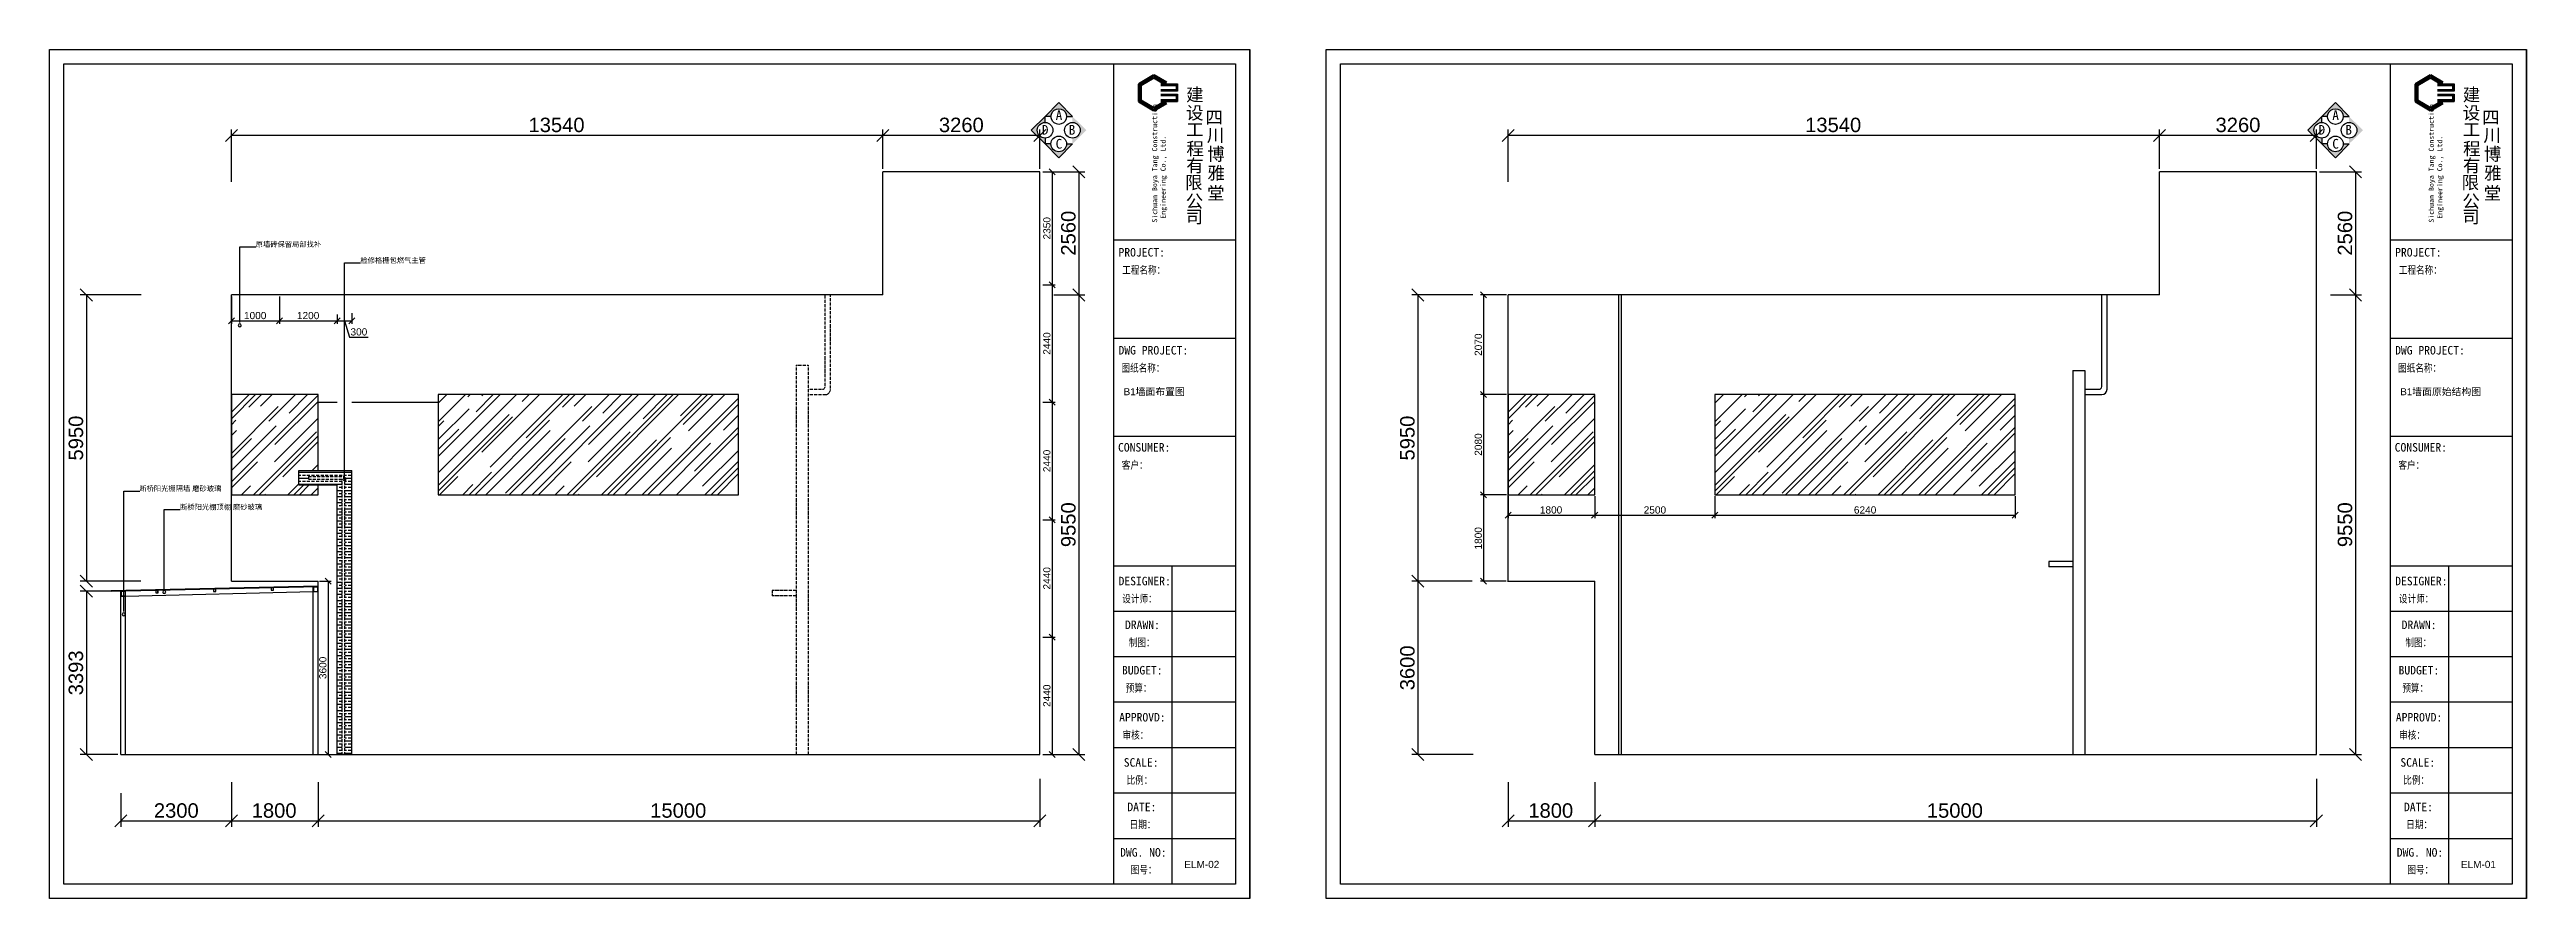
# Model space of a CAD drawing. Header units: inches. Extents: x -138455 to 599497, y -747149 to 13167.
# Drawn here: x 203204 to 254687, y -707250 to -689608 of the extents above; entities that cross this region are included whole.
import ezdxf
from ezdxf.enums import TextEntityAlignment as Align

# ---------------------------------------------------------------- set-up
doc = ezdxf.new("R2010")
doc.units = ezdxf.units.IN
doc.header["$MEASUREMENT"] = 0
doc.linetypes.add('ACAD_ISO03W100', pattern=[30, 12, -18])
for name, color, linetype in [('3', 3, 'Continuous'), ('4-插座', 20, 'Continuous'), ('TK', 7, 'Continuous'), ('标准图块', 2, 'Continuous')]:
    doc.layers.add(name, color=color, linetype=linetype)
doc.layers.add('6)剖断线', color=2, linetype='Continuous', lineweight=25)
doc.styles.add('-宋体', font='', dxfattribs={"width": 0.8})
doc.styles.add('12354', font='', dxfattribs={"height": 180})
doc.styles.add('MtXpl_', font='')
doc.styles.get("Standard").update_dxf_attribs({"font": 'arial.ttf'})
doc.styles.add('STYLE2', font='')
doc.styles.add('TK-SH', font='')
doc.styles.add('仿宋', font='', dxfattribs={"width": 0.8})
doc.styles.get('-宋体').set_extended_font_data('SimSun')
doc.styles.get('12354').set_extended_font_data('SimSun')
doc.styles.get('MtXpl_').set_extended_font_data('SimSun')
doc.styles.get('STYLE2').set_extended_font_data('宋体')
doc.styles.get('TK-SH').set_extended_font_data('STXihei')
doc.styles.get('仿宋').set_extended_font_data('FangSong')

msp = doc.modelspace()

# ---------------------------------------------------------------- texts
at = {"color": 255, "style": 'MtXpl_'}
for s, height, p in [('建', 265.9300094776554, (226828.4368333699, -690679.3863809614)), ('建', 265.9300094776554, (253363.2643907022, -690679.3863809614)), ('设', 265.9300094776554, (226826.951190859, -691056.9408042796)), ('四', 265.930009477539, (227232.6200678963, -691150.3461150064)), ('设', 265.9300094776554, (253361.7787481913, -691056.9408042796)), ('四', 265.930009477539, (253767.4476252285, -691150.3461150064)), ('工', 265.930009477539, (226828.4368333699, -691402.0393788454)), ('川', 265.930009477539, (227257.8759905816, -691520.2350545697)), ('工', 265.930009477539, (253363.2643907022, -691402.0393788454)), ('川', 265.930009477539, (253792.7035479138, -691520.2350545697)), ('程', 265.9300094776554, (226834.3794034135, -691801.9069683813)), ('有', 265.930009477539, (226831.4081183917, -692153.4433078035)), ('博', 265.930009477539, (227266.789845647, -691913.5731027469)), ('程', 265.9300094776554, (253369.2069607458, -691801.9069683813)), ('有', 265.930009477539, (253366.235675724, -692153.4433078035)), ('博', 265.930009477539, (253801.6174029793, -691913.5731027469)), ('限', 265.9300094776554, (226806.1521957064, -692504.0032242768)), ('雅', 265.930009477539, (227269.7611306688, -692309.0061658092)), ('堂', 265.930009477539, (227263.8185606252, -692725.2723746208)), ('限', 265.9300094776554, (253340.9797530386, -692504.0032242768)), ('雅', 265.930009477539, (253804.5886880011, -692309.0061658092)), ('堂', 265.930009477539, (253798.6461179575, -692725.2723746208)), ('公', 265.930009477539, (226821.0086208154, -692894.3431230547)), ('司', 265.9300094776554, (226818.0373357936, -693215.957882807)), ('公', 265.930009477539, (253355.8361781476, -692894.3431230547)), ('司', 265.9300094776554, (253352.8648931258, -693215.957882807))]:
    msp.add_text(s, height=height, dxfattribs=at).set_placement(p)
at = {"color": 255, "ltscale": 3, "style": 'STYLE2'}
for s, height, p in [('A', 202.2725454673637, (224116.3238778491, -691073.7542795417)), ('A', 202.2725454673637, (250651.1514351813, -691073.7542795417)), ('D', 202.2725454674801, (223828.7136162947, -691376.5503254492)), ('B', 202.2725454674801, (224387.8912728685, -691376.5503254492)), ('D', 202.2725454674801, (250363.5411736269, -691376.5503254492)), ('B', 202.2725454674801, (250922.7188302008, -691376.5503254492)), ('C', 202.2725454674801, (224116.3238778491, -691667.0816678023)), ('C', 202.2725454674801, (250651.1514351813, -691667.0816678023))]:
    msp.add_text(s, height=height, dxfattribs=at).set_placement(p)
at = {"color": 255, "style": '12354'}
for s, height, p in [('PROJECT:', 177.4909711082, (225422.4179562347, -693821.0057396889)), ('PROJECT:', 177.4909711082, (251957.245513567, -693821.0057396889)), ('DWG PROJECT:', 177.4909711083164, (225422.4179562347, -695856.8958152003)), ('DWG PROJECT:', 177.4909711083164, (251957.245513567, -695856.8958152003))]:
    msp.add_text(s, height=height, dxfattribs=at).set_placement(p, align=Align.MIDDLE_LEFT)
at = {"color": 255, "style": '-宋体'}
for s, height, width, p in [('工程名称：', 159.5750896930695, 0.7999999998771443, (225499.6625286718, -694269.0766419676)), ('工程名称：', 159.5750896930695, 0.7999999998771443, (252034.4900860041, -694269.0766419676)), ('图纸名称：', 159.5750896930695, 0.7999999999300602, (225483.9724639884, -696304.9667174784)), ('图纸名称：', 159.5750896930695, 0.7999999999300602, (252018.8000213207, -696304.9667174784)), ('客户：', 159.5750896930695, 0.7999999999300602, (225491.3373455452, -698322.6126707826)), ('客户：', 159.5750896930695, 0.7999999999300602, (252026.1649028774, -698322.6126707826)), ('设计师：', 159.5750896930695, 0.7999999999300602, (225500.1252087762, -701099.8690448398)), ('设计师：', 159.5750896930695, 0.7999999999300602, (252034.9527661085, -701099.8690448398)), ('制图：', 159.5750896930695, 0.7999999999300602, (225636.0521086402, -702009.9576783868)), ('制图：', 159.5750896930695, 0.7999999999300602, (252170.8796659725, -702009.9576783868)), ('预算：', 159.5750896930695, 0.7999999998771443, (225572.0052088474, -702955.3429949776)), ('预算：', 159.5750896930695, 0.7999999998771443, (252106.8327661797, -702955.3429949776)), ('审核：', 159.5750896931859, 0.7999999998765607, (225506.504016257, -703932.5710333609)), ('审核：', 159.5750896931859, 0.7999999998765607, (252041.3315735893, -703932.5710333609)), ('比例：', 159.5750896930695, 0.7999999998771443, (225590.4754401622, -704869.4940028774)), ('比例：', 159.5750896930695, 0.7999999998771443, (252125.3029974944, -704869.4940028774)), ('日期：', 159.5750896930695, 0.7999999999300602, (225654.1579012347, -705792.9193886876)), ('日期：', 159.5750896930695, 0.7999999999300602, (252188.985458567, -705792.9193886876)), ('图号：', 159.5750896930695, 0.7999999998771443, (225676.3092161695, -706733.4642715021)), ('图号：', 159.5750896930695, 0.7999999998771443, (252211.1367735017, -706733.4642715021))]:
    msp.add_text(s, height=height, dxfattribs=dict(at, width=width)).set_placement(p)
at = {"color": 255, "style": '12354'}
for s, height, width, p in [('CONSUMER:', 177.4909711082, 1.000000002770061, (225413.3795883491, -697874.5417685037)), ('CONSUMER:', 177.4909711082, 1.000000002770061, (251948.2071456813, -697874.5417685037)), ('DESIGNER:', 177.4909711082, 1.000000002822977, (225423.5938210975, -700653.5811044574)), ('DESIGNER:', 177.4909711082, 1.000000002822977, (251958.4213784298, -700653.5811044574)), ('DRAWN:', 177.4909711082, 1.000000002822977, (225557.3811666864, -701562.7782570559)), ('DRAWN:', 177.4909711082, 1.000000002822977, (252092.2087240187, -701562.7782570559)), ('BUDGET:', 177.4909711082, 1.000000002822977, (225494.0474516512, -702506.3806117511)), ('BUDGET:', 177.4909711082, 1.000000002822977, (252028.8750089835, -702506.3806117511)), ('APPROVD:', 177.4909711082, 1.000000002822977, (225436.3912914048, -703483.6086501343)), ('APPROVD:', 177.4909711082, 1.000000002822977, (251971.218848737, -703483.6086501343)), ('SCALE:', 177.4909711082, 1.000000002822977, (225531.0604866828, -704423.2060624944)), ('SCALE:', 177.4909711082, 1.000000002822977, (252065.888044015, -704423.2060624944)), ('DATE:', 177.4909711082, 1.000000002822977, (225606.1539038887, -705347.5229292535)), ('DATE:', 177.4909711082, 1.000000002822977, (252140.9814612209, -705347.5229292535)), ('DWG. NO:', 177.4909711083164, 1.000000002822321, (225455.9672407846, -706292.475984883)), ('DWG. NO:', 177.4909711083164, 1.000000002822321, (251990.7947981168, -706292.475984883))]:
    msp.add_text(s, height=height, dxfattribs=dict(at, width=width)).set_placement(p, align=Align.MIDDLE_LEFT)
at = {"layer": '3', "color": 255}
for s, p in [('ELM-02', (226791.0106029031, -706616.667117667)), ('ELM-01', (253325.8381602353, -706616.667117667))]:
    msp.add_text(s, height=148.5004001741347, dxfattribs=at).set_placement(p)
at = {"layer": '4-插座', "color": 255}
for s, height, p in [('13540', 300, (213159.3433473666, -691323.9572803051)), ('3260', 300, (221689.9026925234, -691323.9572803051)), ('13540', 300, (239694.11210665, -691323.9113373097)), ('3260', 300, (248224.6714518069, -691323.9113373097)), ('1000', 150, (207245.3631290855, -695210.9698996773)), ('1200', 150, (208345.3631290855, -695210.9698996773)), ('300', 150, (209459.077743683, -695550.1539037701)), ('1800', 150, (234180.131888369, -699250.923956682)), ('2500', 150, (236338.4709061043, -699250.923956682)), ('6240', 150, (240707.6011925982, -699250.923956682)), ('2300', 300, (205372.5629926599, -705571.9572803051)), ('1800', 300, (207405.8849571892, -705572.1619187772)), ('15000', 300, (215689.3433473666, -705572.1619187772)), ('1800', 300, (233940.6537164726, -705572.1159757818)), ('15000', 300, (242224.11210665, -705572.1159757818))]:
    msp.add_text(s, height=height, dxfattribs=at).set_placement(p)
for s, height, p in [('2350', 150, (224007.9310008455, -693554.9170347389)), ('2560', 300, (224529.2253391811, -693891.0561888999)), ('2560', 300, (251063.9940984646, -693891.0102459046)), ('2440', 150, (224008.0333200815, -695949.9170347389)), ('2070', 150, (232975.8020793647, -695974.8710917436)), ('5950', 300, (203901.2253391811, -698148.6141698003)), ('5950', 300, (231575.9940984646, -698148.568226805)), ('2080', 150, (232975.8020793647, -698049.8710917436)), ('2440', 150, (224008.0333200815, -698389.9170347389)), ('9550', 300, (224529.2253391811, -699948.6141698003)), ('9550', 300, (251063.9940984643, -699948.568226805)), ('1800', 150, (232975.8020793647, -699998.2101094789)), ('2440', 150, (224008.0333200815, -700829.9170347389)), ('3393', 300, (203901.0207007091, -703027.9041261004)), ('3600', 300, (231575.7894599925, -702923.670546041)), ('3600', 150, (208958.9310008455, -702691.2471848072)), ('2440', 150, (224008.0333200815, -703269.9170347389))]:
    msp.add_text(s, height=height, rotation=90, dxfattribs=at).set_placement(p)
at = {"layer": '4-插座', "color": 255, "linetype": 'ByBlock', "ltscale": 20}
for s, height, p in [('原墙砖保留局部找补', 108, (207488.7163009818, -693709.7778805778)), ('检修格栅包燃气主管', 108, (209665.3508502843, -694042.7778805778)), ('B1墙面布置图', 145.9296956591759, (225529.5251787822, -696791.6347910033)), ('B1墙面原始结构图', 145.9296956591759, (252064.3527361144, -696791.6347910033)), ('断桥阳光棚隔墙 磨砂玻璃', 108, (205069.9027864423, -698785.7778805778)), ('断桥阳光棚顶棚 磨砂玻璃', 108, (205916.7163009818, -699168.7778805778))]:
    msp.add_text(s, height=height, dxfattribs=at).set_placement(p)
at = {"layer": '4-插座', "color": 255, "style": '仿宋', "width": 0.8}
msp.add_text('0', height=2, rotation=90, dxfattribs=at).set_placement((208991.8184438391, -700659.3493091493))
at = {"layer": 'TK', "color": 255, "style": 'TK-SH'}
for s, height, p in [('Sichuan Boya Tang Construction', 104.9620722443506, (226226.5356459076, -693205.7121034783)), ('Sichuan Boya Tang Construction', 104.9620722443506, (252761.3632032399, -693205.7121034783)), (' Engineering Co., Ltd.', 104.9620722443215, (226401.4724329815, -693205.7121034783)), (' Engineering Co., Ltd.', 104.9620722443215, (252936.2999903137, -693205.7121034783))]:
    msp.add_text(s, height=height, rotation=90, dxfattribs=at).set_placement(p)

# ---------------------------------------------------------------- hatches: boundary and pattern name
at = {"lineweight": 50}
for points in [[(226160.0547916753, -690141.6398079365), (225843.0823800237, -690324.6439151464), (225843.0823800237, -690690.6521295614), (226160.0547916753, -690873.6562367703), (226417.2041096303, -690725.1910088134), (226329.4726597982, -690725.1910088134), (226160.0547916753, -690823.0044605935), (225886.9481049383, -690665.3262414705), (225886.9481049383, -690349.9698032362), (226160.0547916753, -690192.2915841171), (226329.4726597982, -690290.1050358933), (226417.2041096303, -690290.1050358933)], [(252694.8823490075, -690141.6398079365), (252377.9099373559, -690324.6439151464), (252377.9099373559, -690690.6521295614), (252694.8823490075, -690873.6562367703), (252952.0316669626, -690725.1910088134), (252864.3002171304, -690725.1910088134), (252694.8823490075, -690823.0044605935), (252421.7756622705, -690665.3262414705), (252421.7756622705, -690349.9698032362), (252694.8823490075, -690192.2915841171), (252864.3002171304, -690290.1050358933), (252952.0316669626, -690290.1050358933)]]:
    msp.add_hatch(color=255, dxfattribs=at).paths.add_polyline_path(points)
for points in [[(226650.1460073619, -690320.91336156), (226301.476354546, -690320.91336156), (226301.476354546, -690353.0815598299), (226617.9778090883, -690353.0815598299), (226617.9778090883, -690443.736034356), (226301.476354546, -690443.736034356), (226301.476354546, -690475.9042326285), (226650.1460073619, -690475.9042326285)], [(253184.9735646941, -690320.91336156), (252836.3039118782, -690320.91336156), (252836.3039118782, -690353.0815598299), (253152.8053664205, -690353.0815598299), (253152.8053664205, -690443.736034356), (252836.3039118782, -690443.736034356), (252836.3039118782, -690475.9042326285), (253184.9735646941, -690475.9042326285)], [(226650.1460073619, -690532.1085086496), (226301.476354546, -690532.1085086496), (226301.476354546, -690564.2767069234), (226617.9778090883, -690564.2767069234), (226617.9778090883, -690654.9311814482), (226301.476354546, -690654.9311814482), (226301.476354546, -690687.0993797245), (226650.1460073619, -690687.0993797245)], [(253184.9735646941, -690532.1085086496), (252836.3039118782, -690532.1085086496), (252836.3039118782, -690564.2767069234), (253152.8053664205, -690564.2767069234), (253152.8053664205, -690654.9311814482), (252836.3039118782, -690654.9311814482), (252836.3039118782, -690687.0993797245), (253184.9735646941, -690687.0993797245)]]:
    msp.add_hatch(color=255).paths.add_polyline_path(points)
at = {"ltscale": 3}
h = msp.add_hatch(color=255, dxfattribs=at)
edge = h.paths.add_edge_path()
edge.add_line((224465.1950231945, -691446.3428306177), (224465.1950231945, -691568.2276705295))
edge.add_line((224465.1950231945, -691568.2276705295), (224755.4528354483, -691284.048185938))
edge.add_line((224755.4528354483, -691284.048185938), (224465.1950231945, -690999.8687013465))
edge.add_line((224465.1950231945, -690999.8687013465), (224465.1950231945, -691121.7535438526))
edge.add_ellipse((224465.1950244916, -691284.0481872351), major_axis=(-0.1689480272960162, 162.2945554454324), ratio=0.9999999999011904, start_angle=269.94035578660055, end_angle=359.940355786558, ccw=False)
edge.add_ellipse((224465.1950231945, -691284.048185938), major_axis=(0.03947684153921137, 162.2946398784323), ratio=0.9999999999013701, start_angle=180.013936728693, end_angle=270.0139367286903, ccw=False)
edge = h.paths.add_edge_path()
edge.add_line((224343.3101832946, -690999.8687013465), (224465.1950231945, -690999.8687013465))
edge.add_line((224465.1950231945, -690999.8687013465), (224181.0155386309, -690709.6108890639))
edge.add_line((224181.0155386309, -690709.6108890639), (223896.8360540674, -690999.8687013465))
edge.add_line((223896.8360540674, -690999.8687013465), (224018.7208939673, -690999.8687013465))
edge.add_ellipse((224181.0155386309, -690999.8687013465), major_axis=(0.166322002751345, 162.2945594550854), ratio=0.9999999999006526, start_angle=-89.9412824096338, end_angle=90.0587175903662, ccw=False)
edge = h.paths.add_edge_path()
edge.add_line((223896.8360540674, -691121.7535412583), (223896.8360540674, -690999.8687013465))
edge.add_line((223896.8360540674, -690999.8687013465), (223606.5782418136, -691284.048185938))
edge.add_line((223606.5782418136, -691284.048185938), (223896.8360540674, -691568.2276705295))
edge.add_line((223896.8360540674, -691568.2276705295), (223896.8360540674, -691446.3428306177))
edge.add_ellipse((223896.8360540674, -691284.0481859379), major_axis=(0.2034695456439127, 162.2945171343531), ratio=0.9999999999006526, start_angle=90.07183200222431, end_angle=180.0718320022386, ccw=False)
edge.add_ellipse((223896.8360540674, -691284.048185938), major_axis=(-0.2034696663681243, 162.2945171342017), ratio=0.9999999999006526, start_angle=359.9281679551414, end_angle=449.92816795511465, ccw=False)
edge = h.paths.add_edge_path()
edge.add_line((224465.1950231945, -691568.2276705295), (224343.3101832946, -691568.2276705295))
edge.add_ellipse((224181.0155386309, -691568.2276705295), major_axis=(0.166322002751345, 162.2945594550854), ratio=0.9999999999006526, start_angle=90.0587175903662, end_angle=270.0587175903662, ccw=False)
edge.add_line((224018.7208939673, -691568.2276705295), (223896.8360540674, -691568.2276705295))
edge.add_line((223896.8360540674, -691568.2276705295), (224181.0155386309, -691858.485482812))
edge.add_line((224181.0155386309, -691858.485482812), (224465.1950231945, -691568.2276705295))
h = msp.add_hatch(color=255, dxfattribs=at)
edge = h.paths.add_edge_path()
edge.add_line((251000.0225805267, -691446.3428306177), (251000.0225805267, -691568.2276705295))
edge.add_line((251000.0225805267, -691568.2276705295), (251290.2803927806, -691284.048185938))
edge.add_line((251290.2803927806, -691284.048185938), (251000.0225805267, -690999.8687013465))
edge.add_line((251000.0225805267, -690999.8687013465), (251000.0225805267, -691121.7535438526))
edge.add_ellipse((251000.0225818238, -691284.0481872351), major_axis=(-0.1689480272960162, 162.2945554454324), ratio=0.9999999999011904, start_angle=269.94035578660055, end_angle=359.940355786558, ccw=False)
edge.add_ellipse((251000.0225805267, -691284.048185938), major_axis=(0.03947684153921137, 162.2946398784323), ratio=0.9999999999013701, start_angle=180.013936728693, end_angle=270.0139367286903, ccw=False)
edge = h.paths.add_edge_path()
edge.add_line((250878.1377406268, -690999.8687013465), (251000.0225805267, -690999.8687013465))
edge.add_line((251000.0225805267, -690999.8687013465), (250715.8430959632, -690709.6108890639))
edge.add_line((250715.8430959632, -690709.6108890639), (250431.6636113997, -690999.8687013465))
edge.add_line((250431.6636113997, -690999.8687013465), (250553.5484512995, -690999.8687013465))
edge.add_ellipse((250715.8430959632, -690999.8687013465), major_axis=(0.166322002751345, 162.2945594550854), ratio=0.9999999999006526, start_angle=-89.9412824096338, end_angle=90.0587175903662, ccw=False)
edge = h.paths.add_edge_path()
edge.add_line((250431.6636113997, -691121.7535412583), (250431.6636113997, -690999.8687013465))
edge.add_line((250431.6636113997, -690999.8687013465), (250141.4057991458, -691284.048185938))
edge.add_line((250141.4057991458, -691284.048185938), (250431.6636113997, -691568.2276705295))
edge.add_line((250431.6636113997, -691568.2276705295), (250431.6636113997, -691446.3428306177))
edge.add_ellipse((250431.6636113997, -691284.0481859379), major_axis=(0.2034695456439127, 162.2945171343531), ratio=0.9999999999006526, start_angle=90.07183200222431, end_angle=180.0718320022386, ccw=False)
edge.add_ellipse((250431.6636113997, -691284.048185938), major_axis=(-0.2034696663681243, 162.2945171342017), ratio=0.9999999999006526, start_angle=359.9281679551414, end_angle=449.92816795511465, ccw=False)
edge = h.paths.add_edge_path()
edge.add_line((251000.0225805267, -691568.2276705295), (250878.1377406268, -691568.2276705295))
edge.add_ellipse((250715.8430959632, -691568.2276705295), major_axis=(0.166322002751345, 162.2945594550854), ratio=0.9999999999006526, start_angle=90.0587175903662, end_angle=270.0587175903662, ccw=False)
edge.add_line((250553.5484512995, -691568.2276705295), (250431.6636113997, -691568.2276705295))
edge.add_line((250431.6636113997, -691568.2276705295), (250715.8430959632, -691858.485482812))
edge.add_line((250715.8430959632, -691858.485482812), (251000.0225805267, -691568.2276705295))

# ---------------------------------------------------------------- linework, layer by layer
at = {"color": 255, "lineweight": -2}
for p, q in [((203204.072542258, -707249.780446135), (203204.0137436496, -689607.9333770247)), ((203204.0137436496, -689607.9333770247), (228152.0809703322, -689607.9333770247)), ((228152.0809703322, -689607.9333770247), (228152.1397685877, -707249.7804461354)), ((229738.9000995903, -707249.780446135), (229738.8413009818, -689607.9333770247)), ((229738.8413009818, -689607.9333770247), (254686.9085276645, -689607.9333770247)), ((254686.9085276645, -689607.9333770247), (254686.9673259199, -707249.7804461354)), ((228152.1397682363, -707249.780446135), (203204.072542258, -707249.780446135)), ((254686.9673255685, -707249.780446135), (229738.9000995903, -707249.780446135))]:
    msp.add_line(p, q, dxfattribs=at)
at = {"color": 255}
for p, q in [((228152.1397682363, -707249.780446135), (228152.0809699808, -689607.9333770247)), ((228152.1397689415, -707249.7804461775), (228152.080970686, -689607.9333770673)), ((228152.1397682348, -707249.7804461354), (228152.0809699793, -689607.9333770253)), ((228152.1397689407, -707249.7804461778), (228152.0809706851, -689607.9333770677)), ((254686.9673255685, -707249.780446135), (254686.908527313, -689607.9333770247)), ((254686.9673262737, -707249.7804461775), (254686.9085280182, -689607.9333770673)), ((254686.967325567, -707249.7804461354), (254686.9085273115, -689607.9333770253)), ((254686.9673262729, -707249.7804461778), (254686.9085280174, -689607.9333770677)), ((203501.0751100825, -706952.777878481), (203501.016311827, -689904.9359446791)), ((203501.016311827, -689904.9359446791), (227855.0784018041, -689904.9359446791)), ((225320.8319853494, -689904.9359446791), (225320.890783605, -706952.777878481)), ((226301.476354546, -690320.91336156), (226650.1460073619, -690320.91336156)), ((226301.476354546, -690353.0815598299), (226617.9778090883, -690353.0815598299)), ((226617.9778090883, -690353.0815598299), (226617.9778090883, -690443.736034356)), ((226650.1460073619, -690320.91336156), (226650.1460073619, -690475.9042326285)), ((227855.0784018041, -689904.9359446791), (227855.1372000596, -706952.777878481)), ((227855.0784018041, -689904.9359446791), (227855.1372000589, -706952.7778784811)), ((230035.9026674147, -706952.777878481), (230035.8438691593, -689904.9359446791)), ((230035.8438691593, -689904.9359446791), (254389.9059591363, -689904.9359446791)), ((251855.6595426817, -689904.9359446791), (251855.7183409372, -706952.777878481)), ((252836.3039118782, -690320.91336156), (253184.9735646941, -690320.91336156)), ((252836.3039118782, -690353.0815598299), (253152.8053664205, -690353.0815598299)), ((253152.8053664205, -690353.0815598299), (253152.8053664205, -690443.736034356)), ((253184.9735646941, -690320.91336156), (253184.9735646941, -690475.9042326285)), ((254389.9059591363, -689904.9359446791), (254389.9647573919, -706952.777878481)), ((254389.9059591363, -689904.9359446791), (254389.9647573911, -706952.7778784811)), ((226617.9778090883, -690443.736034356), (226301.476354546, -690443.736034356)), ((226650.1460073619, -690475.9042326285), (226301.476354546, -690475.9042326285)), ((226301.476354546, -690532.1085086496), (226650.1460073619, -690532.1085086496)), ((226301.476354546, -690532.1085086496), (226650.1460073561, -690532.1085086496)), ((226301.476354546, -690564.2767069234), (226617.9778090883, -690564.2767069234)), ((226617.9778090883, -690654.9311814482), (226301.476354546, -690654.9311814482)), ((226650.1460073619, -690687.0993797245), (226301.476354546, -690687.0993797245)), ((226301.476354546, -690687.0993797245), (226650.1460073561, -690687.0993797245)), ((226617.9778090883, -690564.2767069234), (226617.9778090883, -690654.9311814482)), ((226650.1460073619, -690532.1085086496), (226650.1460073619, -690687.0993797245)), ((253152.8053664205, -690443.736034356), (252836.3039118782, -690443.736034356)), ((253184.9735646941, -690475.9042326285), (252836.3039118782, -690475.9042326285)), ((252836.3039118782, -690532.1085086496), (253184.9735646941, -690532.1085086496)), ((252836.3039118782, -690532.1085086496), (253184.9735646883, -690532.1085086496)), ((252836.3039118782, -690564.2767069234), (253152.8053664205, -690564.2767069234)), ((253152.8053664205, -690654.9311814482), (252836.3039118782, -690654.9311814482)), ((253184.9735646941, -690687.0993797245), (252836.3039118782, -690687.0993797245)), ((252836.3039118782, -690687.0993797245), (253184.9735646883, -690687.0993797245)), ((253152.8053664205, -690564.2767069234), (253152.8053664205, -690654.9311814482)), ((253184.9735646941, -690532.1085086496), (253184.9735646941, -690687.0993797245)), ((225320.8319853494, -693562.3077511194), (227855.0784018041, -693562.3077511194)), ((251855.6595426817, -693562.3077511194), (254389.9059591363, -693562.3077511194)), ((225320.8319853494, -695603.4539188603), (227855.0784018041, -695603.4539188603)), ((251855.6595426817, -695603.4539188603), (254389.9059591363, -695603.4539188603)), ((225320.8319853494, -697644.6000865998), (227855.0784018041, -697644.6000865998)), ((251855.6595426817, -697644.6000865998), (254389.9059591363, -697644.6000865998)), ((225320.890783605, -700338.1064890724), (227855.1372000596, -700338.1064890724)), ((226531.6710880358, -700338.1064890724), (226531.6710880358, -706952.777878481)), ((251855.7183409372, -700338.1064890724), (254389.9647573919, -700338.1064890724)), ((253066.4986453681, -700338.1064890724), (253066.4986453681, -706952.777878481)), ((227855.1372000596, -701283.0595447016), (225320.890783605, -701283.0595447016)), ((254389.9647573919, -701283.0595447016), (251855.7183409372, -701283.0595447016)), ((227855.1372000596, -702228.0126003326), (225320.890783605, -702228.0126003326)), ((254389.9647573919, -702228.0126003326), (251855.7183409372, -702228.0126003326)), ((227855.1372000596, -703172.9656559639), (225320.890783605, -703172.9656559639)), ((254389.9647573919, -703172.9656559639), (251855.7183409372, -703172.9656559639)), ((227855.1372000596, -704117.9187115917), (225320.890783605, -704117.9187115917)), ((254389.9647573919, -704117.9187115917), (251855.7183409372, -704117.9187115917)), ((227855.1372000596, -705062.8717672201), (225320.890783605, -705062.8717672201)), ((254389.9647573919, -705062.8717672201), (251855.7183409372, -705062.8717672201)), ((227855.1372000596, -706007.8248228496), (225320.890783605, -706007.8248228496)), ((254389.9647573919, -706007.8248228496), (251855.7183409372, -706007.8248228496)), ((227855.1372000589, -706952.7778784811), (203501.0751100825, -706952.777878481)), ((254389.9647573911, -706952.7778784811), (230035.9026674147, -706952.777878481))]:
    msp.add_line(p, q, dxfattribs=at)
at = {"color": 255, "lineweight": 50}
for p, q in [((226160.0547916753, -690141.6398079365), (225843.0823800237, -690324.6439151464)), ((225843.0823800237, -690324.6439151464), (225843.0823800237, -690690.6521295629)), ((226160.0547916753, -690192.2915841171), (225886.9481049383, -690349.9698032362)), ((225886.9481049383, -690349.9698032362), (225886.9481049383, -690665.3262414705)), ((226417.2041096303, -690290.1050358933), (226160.0547916753, -690141.6398079365)), ((226329.4726597982, -690290.1050358933), (226160.0547916753, -690192.2915841171)), ((226417.204109626, -690290.1050358933), (226329.4726597982, -690290.1050358933)), ((252694.8823490075, -690141.6398079365), (252377.9099373559, -690324.6439151464)), ((252377.9099373559, -690324.6439151464), (252377.9099373559, -690690.6521295629)), ((252694.8823490075, -690192.2915841171), (252421.7756622705, -690349.9698032362)), ((252421.7756622705, -690349.9698032362), (252421.7756622705, -690665.3262414705)), ((252952.0316669626, -690290.1050358933), (252694.8823490075, -690141.6398079365)), ((252864.3002171304, -690290.1050358933), (252694.8823490075, -690192.2915841171)), ((252952.0316669582, -690290.1050358933), (252864.3002171304, -690290.1050358933)), ((225843.0823800237, -690690.6521295629), (226160.0547916753, -690873.6562367703)), ((225886.9481049383, -690665.3262414705), (226160.0547916753, -690823.0044605935)), ((226160.0547916753, -690823.0044605935), (226329.4726597982, -690725.1910088134)), ((226160.0547916753, -690873.6562367703), (226417.2041096303, -690725.1910088134)), ((226417.204109626, -690725.1910088147), (226329.4726597982, -690725.1910088147)), ((252377.9099373559, -690690.6521295629), (252694.8823490075, -690873.6562367703)), ((252421.7756622705, -690665.3262414705), (252694.8823490075, -690823.0044605935)), ((252694.8823490075, -690823.0044605935), (252864.3002171304, -690725.1910088134)), ((252694.8823490075, -690873.6562367703), (252952.0316669626, -690725.1910088134)), ((252952.0316669582, -690725.1910088147), (252864.3002171304, -690725.1910088147))]:
    msp.add_line(p, q, dxfattribs=at)
at = {"color": 255, "ltscale": 3}
for p, q in [((223896.8360540674, -690999.8687013465), (224181.0155386309, -690709.6108890639)), ((224465.1950231945, -690999.8687013465), (224181.0155386309, -690709.6108890639)), ((250431.6636113997, -690999.8687013465), (250715.8430959632, -690709.6108890639)), ((251000.0225805267, -690999.8687013465), (250715.8430959632, -690709.6108890639)), ((223896.8360540674, -690999.8687013465), (223606.5782418136, -691284.0481859379)), ((223896.8360540674, -691568.2276705295), (223606.5782418136, -691284.0481859379)), ((223896.8360540674, -691121.7535412583), (223896.8360540674, -690999.8687013465)), ((224018.7208939673, -690999.8687013465), (223896.8360540674, -690999.8687013465)), ((224343.3101832946, -690999.8687013465), (224465.1950231945, -690999.8687013465)), ((250431.6636113997, -690999.8687013465), (250141.4057991458, -691284.0481859379)), ((250431.6636113997, -691568.2276705295), (250141.4057991458, -691284.0481859379)), ((250431.6636113997, -691121.7535412583), (250431.6636113997, -690999.8687013465)), ((250553.5484512995, -690999.8687013465), (250431.6636113997, -690999.8687013465)), ((250878.1377406268, -690999.8687013465), (251000.0225805267, -690999.8687013465)), ((223896.8360540674, -691446.3428306177), (223896.8360540674, -691568.2276705295)), ((224018.7208939673, -691568.2276705295), (223896.8360540674, -691568.2276705295)), ((223896.8360540674, -691568.2276705295), (224181.0155386309, -691858.485482812)), ((224465.1950231945, -691568.2276705295), (224181.0155386309, -691858.485482812)), ((224343.3101832946, -691568.2276705295), (224465.1950231945, -691568.2276705295)), ((250431.6636113997, -691446.3428306177), (250431.6636113997, -691568.2276705295)), ((250553.5484512995, -691568.2276705295), (250431.6636113997, -691568.2276705295)), ((250431.6636113997, -691568.2276705295), (250715.8430959632, -691858.485482812)), ((251000.0225805267, -691568.2276705295), (250715.8430959632, -691858.485482812)), ((250878.1377406268, -691568.2276705295), (251000.0225805267, -691568.2276705295))]:
    msp.add_line(p, q, dxfattribs=at)
at = {"color": 255, "linetype": 'ByBlock'}
for p, q in [((207109.8413009818, -691266.7778805778), (206859.8413009818, -691516.7778805778)), ((220649.8413009818, -691266.7778805778), (220399.8413009818, -691516.7778805778)), ((220399.8413009818, -691516.7778805778), (220649.8413009818, -691266.7778805778)), ((223659.8413009818, -691516.7778805778), (223909.8413009818, -691266.7778805778)), ((233644.6100602653, -691266.7319375825), (233394.6100602653, -691516.7319375825)), ((247184.6100602653, -691266.7319375825), (246934.6100602653, -691516.7319375825)), ((246934.6100602653, -691516.7319375825), (247184.6100602653, -691266.7319375825)), ((250194.6100602653, -691516.7319375825), (250444.6100602653, -691266.7319375825)), ((224104.3413009822, -692211.2778805781), (223979.3413009822, -692086.2778805781)), ((224721.8413009822, -692273.7778805781), (224471.8413009822, -692023.7778805781)), ((251256.6100602656, -692273.7319375827), (251006.6100602656, -692023.7319375827)), ((223979.3413009822, -694436.2778805781), (224104.3413009822, -694561.2778805781)), ((224104.3413009822, -694561.2778805781), (223979.3413009822, -694436.2778805781)), ((204093.8413009822, -694833.7778805781), (203843.8413009822, -694583.7778805781)), ((224471.8413009822, -694583.7778805781), (224721.8413009822, -694833.7778805781)), ((224721.8413009822, -694833.7778805781), (224471.8413009822, -694583.7778805781)), ((231768.6100602656, -694833.7319375827), (231518.6100602656, -694583.7319375827)), ((233072.1100602654, -694771.2319375827), (232947.1100602654, -694646.2319375827)), ((251006.6100602656, -694583.7319375827), (251256.6100602656, -694833.7319375827)), ((251256.6100602654, -694833.7319375827), (251006.6100602654, -694583.7319375827)), ((207047.3413009818, -695182.2778805778), (206922.3413009818, -695307.2778805778)), ((207922.3413009818, -695307.2778805778), (208047.3413009818, -695182.2778805778)), ((208047.3413009818, -695182.2778805778), (207922.3413009818, -695307.2778805778)), ((209122.3413009818, -695307.2778805778), (209247.3413009818, -695182.2778805778)), ((209247.3413009818, -695182.2778805778), (209122.3413009818, -695307.2778805778)), ((209422.3413009818, -695307.2778805778), (209547.3413009818, -695182.2778805778)), ((223979.3413009822, -696876.2778805781), (224104.3413009822, -697001.2778805781)), ((224104.3413009822, -697001.2778805781), (223979.3413009822, -696876.2778805781)), ((232947.1100602654, -696716.2319375827), (233072.1100602654, -696841.2319375827)), ((233072.1100602654, -696841.2319375827), (232947.1100602654, -696716.2319375827)), ((232947.1100602654, -698796.2319375827), (233072.1100602654, -698921.2319375827)), ((233072.1100602654, -698921.2319375827), (232947.1100602654, -698796.2319375827)), ((223979.3413009822, -699316.2778805781), (224104.3413009822, -699441.2778805781)), ((224104.3413009822, -699441.2778805781), (223979.3413009822, -699316.2778805781)), ((233582.1100602653, -699222.2319375825), (233457.1100602653, -699347.2319375825)), ((235257.1100602653, -699347.2319375825), (235382.1100602653, -699222.2319375825)), ((235382.1100602653, -699222.2319375825), (235257.1100602653, -699347.2319375825)), ((237757.1100602653, -699347.2319375825), (237882.1100602653, -699222.2319375825)), ((237882.1100602653, -699222.2319375825), (237757.1100602653, -699347.2319375825)), ((243997.1100602653, -699347.2319375825), (244122.1100602653, -699222.2319375825)), ((203843.8413009822, -700533.7778805781), (204093.8413009822, -700783.7778805781)), ((209055.3413009822, -700721.2778805781), (208930.3413009822, -700596.2778805781)), ((208993.3413009822, -700659.2778805781), (208992.3413009822, -700658.2778805781)), ((208992.3413009822, -700658.2778805781), (208993.3413009822, -700659.2778805781)), ((231518.6100602656, -700533.7319375827), (231768.6100602656, -700783.7319375827)), ((231768.6100602656, -700783.7319375827), (231518.6100602656, -700533.7319375827)), ((232947.1100602654, -700596.2319375827), (233072.1100602654, -700721.2319375827)), ((204093.8413009822, -700991.129962346), (203843.8413009822, -700741.129962346)), ((223979.3413009822, -701756.2778805781), (224104.3413009822, -701881.2778805781)), ((224104.3413009822, -701881.2778805781), (223979.3413009822, -701756.2778805781)), ((203843.8413009822, -704133.7778805781), (204093.8413009822, -704383.7778805781)), ((208930.3413009822, -704196.2778805781), (209055.3413009822, -704321.2778805781)), ((223979.3413009822, -704196.2778805781), (224104.3413009822, -704321.2778805781)), ((224471.8413009822, -704133.7778805781), (224721.8413009822, -704383.7778805781)), ((231518.6100602656, -704133.7319375827), (231768.6100602656, -704383.7319375827)), ((251006.6100602654, -704133.7319375827), (251256.6100602654, -704383.7319375827)), ((204809.8413009818, -705514.7778805778), (204559.8413009818, -705764.7778805778)), ((207109.8413009818, -705514.7778805778), (206859.8413009818, -705764.7778805778)), ((206859.8413009818, -705764.7778805778), (207109.8413009818, -705514.7778805778)), ((208659.8413009818, -705764.7778805778), (208909.8413009818, -705514.7778805778)), ((208909.8413009818, -705514.7778805778), (208659.8413009818, -705764.7778805778)), ((223659.8413009818, -705764.7778805778), (223909.8413009818, -705514.7778805778)), ((233644.6100602653, -705514.7319375825), (233394.6100602653, -705764.7319375825)), ((235194.6100602653, -705764.7319375825), (235444.6100602653, -705514.7319375825)), ((235444.6100602653, -705514.7319375825), (235194.6100602653, -705764.7319375825)), ((250194.6100602653, -705764.7319375825), (250444.6100602653, -705514.7319375825))]:
    msp.add_line(p, q, dxfattribs=at)
at = {"color": 255, "linetype": 'ByBlock', "lineweight": -2}
for p, q in [((207158.7163009818, -695277.2778805778), (207158.7163009818, -695214.7778805778)), ((209335.3508502843, -698471.8752130987), (209335.3508502843, -698409.3752130987)), ((205586.7163009818, -700819.0643010791), (205586.7163009818, -700756.5643010791)), ((204747.7777864423, -701283.2778805778), (204747.7777864423, -701220.7778805778))]:
    msp.add_line(p, q, dxfattribs=at)
at = {"color": 255, "linetype": 'ByBlock'}
for centre, start, end in [((207158.7163009818, -695339.7778805778), 90, 270), ((207158.7163009818, -695339.7778805778), 270, 90), ((209335.3508502843, -698534.3752130987), 90, 270), ((209335.3508502843, -698534.3752130987), 270, 90), ((205586.7163009818, -700881.5643010791), 90, 270), ((205586.7163009818, -700881.5643010791), 270, 90), ((204747.7777864423, -701345.7778805778), 90, 270), ((204747.7777864423, -701345.7778805778), 270, 90)]:
    msp.add_arc(centre, 31.25, start, end, dxfattribs=at)
at = {"color": 255, "ltscale": 3}
for centre, major_axis, ratio, start_param, end_param in [((224181.0155386309, -690999.8687013465), (-1.07301536595672, 162.2910975061585), 0.9999999999006441, 4.705777405582288, 10.98896271276188), ((250715.8430959632, -690999.8687013465), (-1.07301536595672, 162.2910975061585), 0.9999999999006441, 4.705777405582288, 10.98896271276188), ((223896.8360540674, -691284.0481859379), (-1.174534156935575, 162.2903945438716), 0.9999999999013596, 4.705151869067444, 10.98833717624703), ((224181.0155386309, -691568.2276705295), (0.7351783255335931, 162.292979529371), 0.9999999999013657, -1.56626641244533, 4.716918894734256), ((224465.1950231945, -691284.0481859379), (-1.224606148548275, 162.2900244361072), 0.9999999999015384, 4.704843335414254, 10.98802864259384), ((250431.6636113997, -691284.0481859379), (-1.174534156935575, 162.2903945438716), 0.9999999999013596, 4.705151869067444, 10.98833717624703), ((250715.8430959632, -691568.2276705295), (0.7351783255335931, 162.292979529371), 0.9999999999013657, -1.56626641244533, 4.716918894734256), ((251000.0225805267, -691284.0481859379), (-1.224606148548275, 162.2900244361072), 0.9999999999015384, 4.704843335414254, 10.98802864259384)]:
    msp.add_ellipse(centre, major_axis=major_axis, ratio=ratio, start_param=start_param, end_param=end_param, dxfattribs=at)
at = {"layer": '4-插座', "color": 255, "linetype": 'ByBlock', "ltscale": 20}
for p, q in [((203501.0751098758, -689904.981887674), (225320.8907831325, -689904.981887674)), ((203501.0751098758, -706952.7778805778), (203501.0751098758, -689904.981887674)), ((225320.8907831325, -689904.981887674), (225320.8907831325, -706952.7778805778)), ((206984.8413009818, -692360.2778805778), (206984.8413009818, -691266.7778805778)), ((220524.8413009818, -691391.7778805778), (206984.8413009818, -691391.7778805778)), ((220524.8413009818, -692086.2778805778), (220524.8413009818, -691266.7778805778)), ((220524.8413009818, -692086.2778805778), (220524.8413009818, -691266.7778805778)), ((223784.8413009818, -691391.7778805778), (220524.8413009818, -691391.7778805778)), ((223784.8413009818, -692086.2778805778), (223784.8413009818, -691266.7778805778)), ((233519.6100602653, -692360.2319375825), (233519.6100602653, -691266.7319375825)), ((247059.6100602653, -691391.7319375825), (233519.6100602653, -691391.7319375825)), ((247059.6100602653, -692086.2319375825), (247059.6100602653, -691266.7319375825)), ((247059.6100602653, -692086.2319375825), (247059.6100602653, -691266.7319375825)), ((250319.6100602653, -691391.7319375825), (247059.6100602653, -691391.7319375825)), ((250319.6100602653, -692086.2319375825), (250319.6100602653, -691266.7319375825)), ((223847.3413009819, -692148.7778805781), (224721.8413009822, -692148.7778805781)), ((223850.0913009819, -692148.7778805781), (224104.3413009822, -692148.7778805781)), ((224041.8413009822, -692148.7778805781), (224041.8413009822, -694498.7778805781)), ((224596.8413009822, -692148.7778805781), (224596.8413009822, -694708.7778805781)), ((250382.1100602654, -692148.7319375827), (251256.6100602656, -692148.7319375827)), ((251131.6100602656, -692148.7319375827), (251131.6100602656, -694708.7319375827)), ((207158.7163009818, -695214.7778805778), (207158.7163009818, -693709.7778805778)), ((207158.7163009818, -693709.7778805778), (207488.7163009818, -693709.7778805778)), ((209335.3508502843, -698409.3752130987), (209335.3508502843, -694042.7778805778)), ((209335.3508502843, -694042.7778805778), (209665.3508502843, -694042.7778805778)), ((223850.0913009819, -694498.7778805781), (224104.3413009822, -694498.7778805781)), ((223850.0913009819, -694498.7778805781), (224104.3413009822, -694498.7778805781)), ((224041.8413009822, -694498.7778805781), (224041.8413009822, -696938.7778805781)), ((205110.3413009819, -694708.7778805781), (203843.8413009822, -694708.7778805781)), ((203968.8413009822, -694708.7778805781), (203968.8413009822, -700658.7778805781)), ((220524.8413009818, -694708.7778805778), (206984.8413009818, -694708.7778805778)), ((206984.8413009818, -694740.0278805778), (206984.8413009818, -695307.2778805778)), ((207984.8413009818, -694740.0278805778), (207984.8413009818, -695307.2778805778)), ((207984.8413009818, -694740.0278805778), (207984.8413009818, -695307.2778805778)), ((224081.3413009819, -694708.7778805781), (224721.8413009822, -694708.7778805781)), ((224081.3413009819, -694708.7778805781), (224721.8413009822, -694708.7778805781)), ((224596.8413009822, -694708.7778805781), (224596.8413009822, -704258.7778805781)), ((232785.1100602654, -694708.7319375827), (231518.6100602656, -694708.7319375827)), ((231643.6100602656, -694708.7319375827), (231643.6100602656, -700658.7319375827)), ((233488.3600602654, -694708.7319375827), (232947.1100602654, -694708.7319375827)), ((233009.6100602654, -694708.7319375827), (233009.6100602654, -696778.7319375827)), ((235819.6100602653, -704258.7319375825), (235819.6100602653, -694708.7319375825)), ((235879.6100602653, -704258.7319375825), (235879.6100602653, -694708.7319375825)), ((245859.6100602653, -696613.7319375825), (245859.6100602653, -694708.7319375825)), ((245969.6100602653, -696668.7319375825), (245969.6100602653, -694708.7319375825)), ((250616.1100602654, -694708.7319375827), (251256.6100602654, -694708.7319375827)), ((250616.1100602654, -694708.7319375827), (251256.6100602656, -694708.7319375827)), ((251131.6100602654, -694708.7319375827), (251131.6100602654, -704258.7319375827)), ((206984.8413009818, -695244.7778805778), (207984.8413009818, -695244.7778805778)), ((207984.8413009818, -695244.7778805778), (209184.8413009818, -695244.7778805778)), ((209184.8413009818, -695114.0278805778), (209184.8413009818, -695307.2778805778)), ((209184.8413009818, -695114.0278805778), (209184.8413009818, -695307.2778805778)), ((209184.8413009818, -695244.7778805778), (209484.8413009818, -695244.7778805778)), ((209334.8413009818, -695244.7778805778), (209436.6271979804, -695584.0642039066)), ((209484.8413009818, -695088.7071160979), (209484.8413009818, -695307.2778805778)), ((209436.6271979804, -695584.0642039066), (209829.9252880214, -695584.0642039066)), ((245259.6100602653, -696278.7319375825), (245259.6100602653, -704258.7319375825)), ((245259.6100602653, -696278.7319375825), (245509.6100602653, -696278.7319375825)), ((245509.6100602653, -696278.7319375825), (245509.6100602653, -704258.7319375825)), ((206984.8413009818, -696778.7778805778), (206984.8413009818, -698858.7778805778)), ((208784.8413009818, -696938.7778805778), (209184.8413009818, -696938.7778805778)), ((209484.8413009818, -696938.7778805778), (211284.8413009818, -696938.7778805778)), ((223850.0913009819, -696938.7778805781), (224104.3413009822, -696938.7778805781)), ((223850.0913009819, -696938.7778805781), (224104.3413009822, -696938.7778805781)), ((224041.8413009822, -696938.7778805781), (224041.8413009822, -699378.7778805781)), ((233488.3600602654, -696778.7319375827), (232947.1100602654, -696778.7319375827)), ((233488.3600602654, -696778.7319375827), (232947.1100602654, -696778.7319375827)), ((233009.6100602654, -696778.7319375827), (233009.6100602654, -698858.7319375827)), ((245509.6100602653, -696668.7319375825), (245804.6100602653, -696668.7319375825)), ((245509.6100602653, -696778.7319375825), (245859.6100602653, -696778.7319375825)), ((208384.8413009818, -698358.7778805778), (209484.8413009818, -698358.7778805778)), ((209484.8413009818, -704258.7778805778), (209484.8413009818, -698358.7778805778)), ((204747.7777864423, -701220.7778805778), (204747.7777864423, -698785.7778805778)), ((204747.7777864423, -698785.7778805778), (205077.7777864423, -698785.7778805778)), ((209184.8413009818, -698658.7778805778), (208384.8413009818, -698658.7778805778)), ((209184.8413009818, -704258.7778805778), (209184.8413009818, -698658.7778805778)), ((233488.3600602654, -698858.7319375827), (232947.1100602654, -698858.7319375827)), ((233488.3600602654, -698858.7319375827), (232947.1100602654, -698858.7319375827)), ((233009.6100602654, -698858.7319375827), (233009.6100602654, -700658.7319375827)), ((233519.6100602653, -698889.9819375825), (233519.6100602653, -699347.2319375825)), ((235319.6100602653, -698889.9819375825), (235319.6100602653, -699347.2319375825)), ((235319.6100602653, -698889.9819375825), (235319.6100602653, -699347.2319375825)), ((237819.6100602653, -698889.9819375825), (237819.6100602653, -699347.2319375825)), ((237819.6100602653, -698889.9819375825), (237819.6100602653, -699347.2319375825)), ((244059.6100602653, -698889.9819375825), (244059.6100602653, -699347.2319375825)), ((205586.7163009818, -700756.5643010791), (205586.7163009818, -699168.7778805778)), ((205586.7163009818, -699168.7778805778), (205916.7163009818, -699168.7778805778)), ((223850.0913009819, -699378.7778805781), (224104.3413009822, -699378.7778805781)), ((223850.0913009819, -699378.7778805781), (224104.3413009822, -699378.7778805781)), ((224041.8413009822, -699378.7778805781), (224041.8413009822, -701818.7778805781)), ((233519.6100602653, -699284.7319375825), (235319.6100602653, -699284.7319375825)), ((235319.6100602653, -699284.7319375825), (237819.6100602653, -699284.7319375825)), ((237819.6100602653, -699284.7319375825), (244059.6100602653, -699284.7319375825)), ((205100.3413009819, -700658.7778805781), (203843.8413009822, -700658.7778805781)), ((208816.0913009819, -700658.7778805781), (209055.3413009822, -700658.7778805781)), ((208992.8413009822, -700658.7778805781), (208992.8413009822, -704258.7778805781)), ((232775.1100602654, -700658.7319375827), (231518.6100602656, -700658.7319375827)), ((232775.1100602654, -700658.7319375827), (231518.6100602656, -700658.7319375827)), ((231643.6100602656, -700658.7319375827), (231643.6100602656, -704258.7319375827)), ((233478.3600602654, -700658.7319375827), (232947.1100602654, -700658.7319375827)), ((244759.6100602653, -700248.7319375825), (244759.6100602653, -700358.7319375825)), ((245259.6100602653, -700248.7319375825), (244759.6100602653, -700248.7319375825)), ((245259.6100602653, -700358.7319375825), (244759.6100602653, -700358.7319375825)), ((204642.2498735319, -700866.129962346), (203843.8413009822, -700866.129962346)), ((203968.8413009822, -700866.129962346), (203968.8413009822, -704258.7778805781)), ((208784.8413009818, -700758.7778805778), (204484.8413009818, -700858.7778805778)), ((208785.1202953148, -700770.7746368962), (204484.8413009818, -700870.7811251365)), ((204484.8413009818, -700858.7778805778), (204484.8413009818, -700870.7811251365)), ((204784.8413009816, -700866.1299623459), (204684.8413009818, -700866.1299623458)), ((204684.8413009818, -700866.1299623458), (204684.8413009817, -700966.1299623459)), ((204684.8413009817, -700966.1299623459), (204784.8413009817, -700966.1299623459)), ((204779.8413009816, -700871.1299623459), (204689.8413009818, -700871.1299623458)), ((204689.8413009818, -700871.1299623458), (204689.8413009817, -700961.1299623459)), ((204689.8413009817, -700961.1299623459), (204779.8413009817, -700961.1299623459)), ((204779.8413009817, -700961.1299623459), (204779.8413009816, -700871.1299623459)), ((204784.8413009817, -700966.1299623459), (204784.8413009816, -700866.1299623459)), ((204784.8413009817, -700966.1299623459), (208684.8413009818, -700873.106706532)), ((205459.9672846348, -700849.2665673771), (205409.9672846348, -700849.2665673771)), ((205409.9672846348, -700849.2665673771), (205409.9672846348, -700899.2665673771)), ((205409.9672846348, -700899.2665673771), (205459.9672846348, -700899.2665673771)), ((205457.4672846348, -700851.7665673771), (205412.4672846348, -700851.7665673771)), ((205412.4672846348, -700851.7665673771), (205412.4672846348, -700896.7665673771)), ((205412.4672846348, -700896.7665673771), (205457.4672846348, -700896.7665673771)), ((205457.4672846348, -700896.7665673771), (205457.4672846348, -700851.7665673771)), ((205459.9672846348, -700899.2665673771), (205459.9672846348, -700849.2665673771)), ((206659.9672846348, -700821.359590633), (206609.9672846348, -700821.359590633)), ((206609.9672846348, -700821.359590633), (206609.9672846348, -700871.359590633)), ((206609.9672846348, -700871.359590633), (206659.9672846348, -700871.359590633)), ((206657.4672846348, -700823.859590633), (206612.4672846348, -700823.859590633)), ((206612.4672846348, -700823.859590633), (206612.4672846348, -700868.859590633)), ((206612.4672846348, -700868.859590633), (206657.4672846348, -700868.859590633)), ((206657.4672846348, -700868.859590633), (206657.4672846348, -700823.859590633)), ((206659.9672846348, -700871.359590633), (206659.9672846348, -700821.359590633)), ((207859.3186359862, -700793.467698741), (207809.3186359862, -700793.467698741)), ((207809.3186359862, -700793.467698741), (207809.3186359862, -700843.467698741)), ((207809.3186359862, -700843.467698741), (207859.3186359862, -700843.467698741)), ((207856.8186359862, -700795.967698741), (207811.8186359862, -700795.967698741)), ((207811.8186359862, -700795.967698741), (207811.8186359862, -700840.967698741)), ((207811.8186359862, -700840.967698741), (207856.8186359862, -700840.967698741)), ((207856.8186359862, -700840.967698741), (207856.8186359862, -700795.967698741)), ((207859.3186359862, -700843.467698741), (207859.3186359862, -700793.467698741)), ((208784.8413009817, -700773.106706532), (208684.8413009819, -700773.1067065318)), ((208684.8413009819, -700773.1067065318), (208684.8413009818, -700873.106706532)), ((208684.8413009818, -700873.106706532), (208784.8413009818, -700873.106706532)), ((208779.8413009817, -700778.106706532), (208689.8413009819, -700778.1067065318)), ((208689.8413009819, -700778.1067065318), (208689.8413009818, -700868.106706532)), ((208689.8413009818, -700868.106706532), (208779.8413009818, -700868.106706532)), ((208779.8413009818, -700868.106706532), (208779.8413009817, -700778.106706532)), ((208784.8413009818, -700873.106706532), (208784.8413009817, -700773.106706532)), ((223850.0913009819, -701818.7778805781), (224104.3413009822, -701818.7778805781)), ((223850.0913009819, -701818.7778805781), (224104.3413009822, -701818.7778805781)), ((224041.8413009822, -701818.7778805781), (224041.8413009822, -704258.7778805781)), ((204622.3413009819, -704258.7778805781), (203843.8413009822, -704258.7778805781)), ((208816.0913009819, -704258.7778805781), (209055.3413009822, -704258.7778805781)), ((209484.8413009818, -704258.7778805778), (209184.8413009818, -704258.7778805778)), ((223847.3413009819, -704258.7778805781), (224721.8413009822, -704258.7778805781)), ((223850.0913009819, -704258.7778805781), (224104.3413009822, -704258.7778805781)), ((232794.1100602654, -704258.7319375827), (231518.6100602656, -704258.7319375827)), ((250382.1100602654, -704258.7319375827), (251256.6100602654, -704258.7319375827)), ((223784.8413009818, -704767.2778805778), (223784.8413009818, -705764.7778805778)), ((250319.6100602653, -704767.2319375825), (250319.6100602653, -705764.7319375825)), ((204684.8413009818, -705058.6528805778), (204684.8413009818, -705764.7778805778)), ((206984.8413009818, -704832.2778805778), (206984.8413009818, -705764.7778805778)), ((206984.8413009818, -704832.2778805778), (206984.8413009818, -705764.7778805778)), ((208784.8413009818, -704832.2778805778), (208784.8413009818, -705764.7778805778)), ((208784.8413009818, -704832.2778805778), (208784.8413009818, -705764.7778805778)), ((233519.6100602653, -704832.2319375825), (233519.6100602653, -705764.7319375825)), ((235319.6100602653, -704832.2319375825), (235319.6100602653, -705764.7319375825)), ((235319.6100602653, -704832.2319375825), (235319.6100602653, -705764.7319375825)), ((204684.8413009818, -705639.7778805778), (206984.8413009818, -705639.7778805778)), ((206984.8413009818, -705639.7778805778), (208784.8413009818, -705639.7778805778)), ((208784.8413009818, -705639.7778805778), (223784.8413009818, -705639.7778805778)), ((233519.6100602653, -705639.7319375825), (235319.6100602653, -705639.7319375825)), ((235319.6100602653, -705639.7319375825), (250319.6100602653, -705639.7319375825)), ((225320.8907831325, -706952.7778805778), (203501.0751098758, -706952.7778805778))]:
    msp.add_line(p, q, dxfattribs=at)
at = {"layer": '4-插座', "color": 255, "linetype": 'Continuous', "ltscale": 20}
for p, q in [((206984.8413009818, -697281.9369012068), (207488.0003216108, -696778.7778805778)), ((206984.8413009818, -697145.4370081666), (207351.5004285705, -696778.7778805778)), ((206984.8413009817, -698589.4621924346), (208784.8413009818, -696789.4621924345)), ((206984.8413009818, -698000.3573908923), (207956.6833499504, -697028.5153419238)), ((207346.0259337177, -697042.8837517173), (207610.1318048572, -696778.7778805778)), ((207590.2889002106, -697021.331137027), (207832.8421566598, -696778.7778805778)), ((207759.1177152868, -697333.8440500401), (208314.1838847491, -696778.7778805778)), ((207884.8413009818, -697818.7778805778), (208784.8413009819, -696918.7778805778)), ((208182.9858042013, -697161.4231325155), (208565.631056139, -696778.777880578)), ((211284.8413009818, -697346.6754321503), (211852.7388525542, -696778.7778805778)), ((211284.8413009818, -698065.0959218357), (212571.1593422397, -696778.7778805778)), ((211284.8413009818, -696958.72836772), (211464.791788124, -696778.7778805778)), ((211284.8413009818, -698402.7535519879), (212908.8169723919, -696778.7778805778)), ((211284.8413009818, -697713.0698818897), (211922.6985091183, -697075.2126737533)), ((211901.1458944276, -696823.7655023634), (211946.1335162132, -696778.7778805778)), ((212069.9747095038, -697136.2784153766), (212427.4752443026, -696778.7778805777)), ((212192.1061927504, -696805.8049901212), (212219.1333022937, -696778.7778805778)), ((212192.1061927503, -697976.8303883087), (213390.1587004812, -696778.777880578)), ((212360.9350078264, -698289.3433013218), (213871.5004285704, -696778.7778805778)), ((212680.6321257365, -698824.5665661376), (214476.6833499503, -697028.5153419238)), ((213029.0660632341, -696924.3443709193), (213174.6325535755, -696778.7778805778)), ((213111.6844195478, -697675.0937826409), (214008.0003216107, -696778.777880578)), ((213235.5256128384, -698858.7778805778), (215315.5256128384, -696778.7778805778)), ((213866.0259337177, -697042.8837517173), (214130.1318048572, -696778.7778805777)), ((214083.2617906674, -698858.7778805778), (216163.2617906673, -696778.777880578)), ((214110.2889002106, -697021.3311370269), (214352.8421566598, -696778.7778805777)), ((214279.1177152868, -697333.8440500401), (214834.1838847491, -696778.7778805778)), ((214401.2491985333, -698174.3960229722), (215796.8673409278, -696778.7778805777)), ((214404.8413009818, -697818.7778805778), (215444.8413009818, -696778.7778805778)), ((214570.0780136094, -698486.9089359853), (216278.209069017, -696778.7778805777)), ((214702.9858042013, -697161.4231325154), (215085.631056139, -696778.7778805778)), ((214801.6822803529, -698858.7778805777), (216881.6822803528, -696778.7778805778)), ((215520.1027700385, -698858.7778805778), (217524.8413009818, -696854.0393496344)), ((215539.945674685, -697279.9625133136), (216041.1303074208, -696778.7778805778)), ((215642.234253285, -698858.7778805777), (217524.8413009818, -696976.1708328809)), ((216319.4319059937, -697218.8967716905), (216759.5507971063, -696778.7778805778)), ((216376.9055451686, -697398.5018941117), (216996.6295587024, -696778.7778805778)), ((216488.2607210698, -697531.4096847036), (217240.8925251957, -696778.7778805777)), ((233519.6100602653, -697281.8909582114), (234022.7690808941, -696778.7319375826)), ((233519.6100602653, -697145.3910651712), (233886.2691878539, -696778.7319375826)), ((233519.6100602653, -698589.4162494391), (235319.6100602653, -696789.4162494391)), ((233519.6100602653, -698000.3114478969), (234491.4521092337, -697028.4693989285)), ((233880.7946930011, -697042.837808722), (234144.9005641408, -696778.7319375824)), ((234125.0576594942, -697021.2851940315), (234367.6109159433, -696778.7319375825)), ((234293.8864745703, -697333.7981070447), (234848.9526440326, -696778.7319375824)), ((234419.6100602652, -697818.7319375825), (235319.6100602653, -696918.7319375825)), ((234717.7545634848, -697161.3771895203), (235100.3998154226, -696778.7319375825)), ((237819.6100602653, -697346.6294891548), (238387.5076118376, -696778.7319375825)), ((237819.6100602653, -698065.0499788403), (239105.9281015231, -696778.7319375825)), ((237819.6100602653, -696958.6824247246), (237999.5605474074, -696778.7319375825)), ((237819.6100602653, -698402.7076089926), (239443.5857316753, -696778.7319375825)), ((237819.6100602653, -697713.0239388945), (238457.4672684018, -697075.166730758)), ((238435.9146537112, -696823.719559368), (238480.9022754967, -696778.7319375824)), ((238604.7434687873, -697136.2324723812), (238962.244003586, -696778.7319375826)), ((238726.8749520339, -696805.7590471259), (238753.9020615773, -696778.7319375825)), ((238726.8749520338, -697976.7844453134), (239924.9274597646, -696778.7319375826)), ((238895.7037671099, -698289.2973583265), (240406.269187854, -696778.7319375825)), ((239215.40088502, -698824.5206231422), (241011.4521092338, -697028.4693989285)), ((239563.8348225176, -696924.298427924), (239709.401312859, -696778.7319375826)), ((239646.4531788313, -697675.0478396455), (240542.7690808943, -696778.7319375826)), ((239770.2943721219, -698858.7319375825), (241850.2943721219, -696778.7319375825)), ((240400.7946930012, -697042.837808722), (240664.9005641408, -696778.7319375824)), ((240618.0305499508, -698858.7319375826), (242698.0305499509, -696778.7319375825)), ((240645.0576594942, -697021.2851940315), (240887.6109159432, -696778.7319375825)), ((240813.8864745703, -697333.7981070447), (241368.9526440326, -696778.7319375824)), ((240936.0179578169, -698174.3500799767), (242331.6361002112, -696778.7319375824)), ((240939.6100602653, -697818.7319375825), (241979.6100602653, -696778.7319375825)), ((241104.8467728929, -698486.86299299), (242812.9778283005, -696778.7319375824)), ((241237.7545634848, -697161.3771895202), (241620.3998154226, -696778.7319375824)), ((241336.4510396363, -698858.7319375825), (243416.4510396363, -696778.7319375825)), ((242054.8715293219, -698858.7319375825), (244059.6100602653, -696853.9934066391)), ((242074.7144339685, -697279.9165703184), (242575.8990667044, -696778.7319375826)), ((242177.0030125685, -698858.7319375824), (244059.6100602653, -696976.1248898855)), ((242854.2006652772, -697218.8508286951), (243294.3195563898, -696778.7319375825)), ((242911.6743044521, -697398.4559511165), (243531.3983179861, -696778.7319375825)), ((243023.0294803533, -697531.3637417082), (243775.6612844792, -696778.7319375824)), ((206984.8413009818, -697404.0683844532), (207076.6182500856, -697312.2914353494)), ((206984.8413009818, -698359.567635735), (207913.5781205693, -697430.8308161476)), ((206984.8413009817, -697626.7787362558), (207087.3945574307, -697524.2254798069)), ((207441.1303074208, -698858.7778805778), (208750.5379910529, -697549.3701969457)), ((207881.2491985334, -698174.3960229721), (208784.8413009819, -697270.8039205236)), ((211284.8413009818, -698668.5691331716), (212759.658379602, -697193.7520545514)), ((211284.8413009818, -698783.5164115212), (212824.3162236736, -697244.0414888294)), ((211284.8413009818, -697440.0700958093), (211398.2515516478, -697326.6598451433)), ((211284.8413009818, -697921.4118238987), (211710.764464661, -697495.4886602194)), ((212050.1318048572, -698858.7778805778), (213596.6182500856, -697312.2914353494)), ((212272.8421566598, -698858.7778805777), (213607.3945574307, -697524.2254798068)), ((213005.631056139, -698858.7778805778), (214433.5781205693, -697430.8308161475)), ((213961.1303074207, -698858.777880578), (215270.537991053, -697549.3701969457)), ((216238.523259724, -698858.7778805778), (217524.8413009818, -697572.45983932)), ((216610.3922043163, -698371.9616576358), (217524.8413009818, -697457.5125609703)), ((217213.8654156522, -697517.0412749099), (217524.8413009818, -697206.0653895802)), ((233519.6100602653, -697404.022441458), (233611.3870093691, -697312.2454923542)), ((233519.6100602653, -698359.5216927398), (234448.3468798527, -697430.7848731524)), ((233519.6100602653, -697626.7327932605), (233622.1633167143, -697524.1795368114)), ((233975.8990667044, -698858.7319375825), (235285.3067503364, -697549.3242539505)), ((234416.0179578168, -698174.3500799767), (235319.6100602653, -697270.7579775283)), ((237819.6100602653, -698668.5231901763), (239294.4271388855, -697193.7061115562)), ((237819.6100602653, -698783.4704685259), (239359.0849829571, -697243.9955458341)), ((237819.6100602653, -697440.024152814), (237933.0203109313, -697326.6139021479)), ((237819.6100602653, -697921.3658809033), (238245.5332239445, -697495.442717224)), ((238584.9005641408, -698858.7319375825), (240131.3870093691, -697312.2454923542)), ((238807.6109159433, -698858.7319375824), (240142.1633167143, -697524.1795368114)), ((239540.3998154226, -698858.7319375825), (240968.3468798527, -697430.7848731523)), ((240495.8990667043, -698858.7319375826), (241805.3067503365, -697549.3242539505)), ((242773.2920190074, -698858.7319375826), (244059.6100602654, -697572.4138963247)), ((243145.1609635998, -698371.9157146404), (244059.6100602653, -697457.4666179749)), ((243748.6341749358, -697516.9953319146), (244059.6100602653, -697206.019446585)), ((206984.8413009818, -698108.1204643452), (207399.907470444, -697693.0542948829)), ((207563.2617906673, -698858.7778805778), (208784.8413009817, -697637.1983702634)), ((208050.0780136095, -698486.9089359853), (208784.8413009818, -697752.145648613)), ((212754.1838847491, -698858.7778805778), (213919.907470444, -697693.0542948829)), ((214679.5507971063, -698858.7778805778), (215816.5375632138, -697721.7911144703)), ((214916.6295587025, -698858.7778805778), (216107.4978615365, -697667.9095777438)), ((215160.8925251957, -698858.7778805777), (216129.050476227, -697890.6199295464)), ((215872.1288099843, -698858.7778805778), (216944.4577320201, -697786.448958542)), ((216779.2210193925, -698684.474570649), (217524.8413009817, -697938.8542890596)), ((233519.6100602653, -698108.0745213497), (233934.6762297275, -697693.0083518875)), ((234098.0305499508, -698858.7319375825), (235319.6100602653, -697637.152427268)), ((234584.8467728929, -698486.86299299), (235319.6100602652, -697752.0997056176)), ((239288.9526440326, -698858.7319375825), (240454.6762297276, -697693.0083518875)), ((241214.3195563898, -698858.7319375825), (242351.3063224973, -697721.745171475)), ((241451.3983179861, -698858.7319375825), (242642.26662082, -697667.8636347486)), ((241695.6612844791, -698858.7319375824), (242663.8192355105, -697890.573986551)), ((242406.8975692679, -698858.7319375825), (243479.2264913037, -697786.4030155467)), ((243313.9897786759, -698684.4286276536), (244059.6100602652, -697938.8083460643)), ((206984.8413009818, -698718.7778805778), (207525.6310561391, -698177.9881254206)), ((208384.8413009818, -698387.7778805778), (209484.8413009818, -698387.7778805778)), ((208384.8413009818, -698451.2778805778), (208426.8413009818, -698451.2778805778)), ((208384.8413009818, -698514.7778805778), (208584.8413009818, -698514.7778805778)), ((208384.8413009818, -698578.2778805778), (208426.8413009818, -698578.2778805778)), ((208458.5913009818, -698451.2778805778), (208522.0913009818, -698451.2778805778)), ((208458.5913009818, -698578.2778805778), (208522.0913009818, -698578.2778805778)), ((208553.8413009818, -698451.2778805778), (208617.3413009818, -698451.2778805778)), ((208553.8413009818, -698578.2778805778), (208617.3413009818, -698578.2778805778)), ((208649.0913009818, -698451.2778805778), (208712.5913009818, -698451.2778805778)), ((208649.0913009818, -698578.2778805778), (208712.5913009818, -698578.2778805778)), ((208659.5507971063, -698358.7778805778), (208784.8413009818, -698233.4873767024)), ((208744.3413009818, -698451.2778805778), (208807.8413009818, -698451.2778805778)), ((208744.3413009818, -698578.2778805778), (208807.8413009818, -698578.2778805778)), ((208781.6822803529, -698358.7778805778), (208784.8413009818, -698355.6188599489)), ((208839.5913009818, -698451.2778805778), (208903.0913009818, -698451.2778805778)), ((208839.5913009818, -698578.2778805778), (208903.0913009818, -698578.2778805778)), ((208934.8413009818, -698451.2778805778), (208998.3413009818, -698451.2778805778)), ((208934.8413009818, -698578.2778805778), (208998.3413009818, -698578.2778805778)), ((209030.0913009818, -698451.2778805778), (209093.5913009818, -698451.2778805778)), ((209030.0913009818, -698578.2778805778), (209093.5913009818, -698578.2778805778)), ((209125.3413009818, -698451.2778805778), (209188.8413009818, -698451.2778805778)), ((209125.3413009818, -698578.2778805778), (209188.8413009818, -698578.2778805778)), ((209220.5913009818, -698451.2778805778), (209284.0913009818, -698451.2778805778)), ((209220.5913009818, -698578.2778805778), (209284.0913009818, -698578.2778805778)), ((209315.8413009818, -698451.2778805778), (209379.3413009818, -698451.2778805778)), ((209344.8413009818, -698514.7778805778), (209484.8413009818, -698514.7778805778)), ((209344.8413009818, -698578.2778805778), (209379.3413009818, -698578.2778805778)), ((209411.0913009818, -698451.2778805778), (209474.5913009818, -698451.2778805778)), ((209411.0913009818, -698578.2778805778), (209474.5913009818, -698578.2778805778)), ((211310.1587004812, -698858.7778805778), (211689.2118499705, -698479.7247310886)), ((211928.0003216108, -698858.7778805778), (212393.2639298623, -698393.5142723264)), ((213364.8413009818, -698858.7778805778), (214045.631056139, -698177.9881254206)), ((216827.628061266, -698858.777880578), (217524.8413009819, -698161.564640862)), ((216956.9437494095, -698858.7778805777), (217524.8413009818, -698290.8803290054)), ((217086.2594375529, -698858.7778805777), (217524.8413009818, -698420.1960171488)), ((233519.6100602653, -698718.7319375825), (234060.3998154225, -698177.9421824253)), ((234694.3195563898, -698858.7319375825), (235319.6100602652, -698233.441433707)), ((234816.4510396363, -698858.7319375825), (235319.6100602653, -698355.5729169535)), ((234931.3983179861, -698858.7319375825), (235319.6100602653, -698470.5201953034)), ((237844.9274597647, -698858.7319375825), (238223.9806092539, -698479.6787880933)), ((238462.7690808942, -698858.7319375826), (238928.0326891458, -698393.468329331)), ((239899.6100602652, -698858.7319375826), (240580.3998154225, -698177.9421824253)), ((243362.3968205496, -698858.7319375826), (244059.6100602654, -698161.5186978668)), ((243491.7125086929, -698858.7319375825), (244059.6100602653, -698290.8343860101)), ((243621.0281968364, -698858.7319375824), (244059.6100602653, -698420.1500741534)), ((207196.8673409278, -698858.7778805777), (207378.3548557535, -698677.290365752)), ((207678.209069017, -698858.7778805777), (207690.8677687667, -698846.1191808281)), ((208159.5507971063, -698858.7778805778), (208384.8413009818, -698633.4873767024)), ((208281.6822803529, -698858.7778805778), (208481.6822803529, -698658.7778805778)), ((208384.8413009818, -698641.7778805778), (209284.8413009818, -698641.7778805778)), ((208396.6295587025, -698858.7778805778), (208596.6295587026, -698658.7778805778)), ((208640.8925251956, -698858.7778805777), (208784.8413009818, -698714.8291047916)), ((209184.8413009818, -698705.2778805778), (209188.8413009818, -698705.2778805778)), ((209184.8413009818, -698768.7778805778), (209284.8413009818, -698768.7778805778)), ((209184.8413009818, -698832.2778805778), (209188.8413009818, -698832.2778805778)), ((209184.8413009818, -698895.7778805778), (209284.8413009818, -698895.7778805778)), ((209184.8413009818, -698959.2778805778), (209188.8413009818, -698959.2778805778)), ((209184.8413009818, -699022.7778805778), (209284.8413009818, -699022.7778805778)), ((209184.8413009818, -699086.2778805778), (209188.8413009818, -699086.2778805778)), ((209220.5913009818, -698705.2778805778), (209284.0913009818, -698705.2778805778)), ((209220.5913009818, -698832.2778805778), (209284.0913009818, -698832.2778805778)), ((209220.5913009818, -698959.2778805778), (209284.0913009818, -698959.2778805778)), ((209220.5913009818, -699086.2778805778), (209284.0913009818, -699086.2778805778)), ((209344.8413009818, -698641.7778805778), (209484.8413009818, -698641.7778805778)), ((209344.8413009818, -698705.2778805778), (209379.3413009818, -698705.2778805778)), ((209344.8413009818, -698768.7778805778), (209484.8413009818, -698768.7778805778)), ((209344.8413009818, -698832.2778805778), (209379.3413009818, -698832.2778805778)), ((209344.8413009818, -698895.7778805778), (209484.8413009818, -698895.7778805778)), ((209344.8413009818, -698959.2778805778), (209379.3413009818, -698959.2778805778)), ((209344.8413009818, -699022.7778805778), (209484.8413009818, -699022.7778805778)), ((209344.8413009818, -699086.2778805778), (209379.3413009818, -699086.2778805778)), ((209411.0913009818, -698705.2778805778), (209474.5913009818, -698705.2778805778)), ((209411.0913009818, -698832.2778805778), (209474.5913009818, -698832.2778805778)), ((209411.0913009818, -698959.2778805778), (209474.5913009818, -698959.2778805778)), ((209411.0913009818, -699086.2778805778), (209474.5913009818, -699086.2778805778)), ((211791.5004285705, -698858.7778805778), (212001.7247629836, -698648.5535461647)), ((213716.8673409278, -698858.7778805777), (213898.3548557535, -698677.2903657521)), ((214198.209069017, -698858.7778805777), (214210.8677687666, -698846.1191808281)), ((233731.6361002112, -698858.7319375824), (233913.123615037, -698677.2444227566)), ((234212.9778283005, -698858.7319375825), (234225.6365280501, -698846.0732378328)), ((235175.6612844791, -698858.7319375824), (235319.6100602652, -698714.7831617963)), ((238326.269187854, -698858.7319375825), (238536.4935222671, -698648.5076031693)), ((240251.6361002112, -698858.7319375824), (240433.123615037, -698677.2444227566)), ((240732.9778283005, -698858.7319375824), (240745.6365280501, -698846.0732378328)), ((209184.8413009818, -699149.7778805778), (209284.8413009818, -699149.7778805778)), ((209184.8413009818, -699213.2778805778), (209188.8413009818, -699213.2778805778)), ((209184.8413009818, -699276.7778805778), (209284.8413009818, -699276.7778805778)), ((209184.8413009818, -699340.2778805778), (209188.8413009818, -699340.2778805778)), ((209184.8413009818, -699403.7778805778), (209284.8413009818, -699403.7778805778)), ((209184.8413009818, -699467.2778805778), (209188.8413009818, -699467.2778805778)), ((209184.8413009818, -699530.7778805778), (209284.8413009818, -699530.7778805778)), ((209184.8413009818, -699594.2778805778), (209188.8413009818, -699594.2778805778)), ((209220.5913009818, -699213.2778805778), (209284.0913009818, -699213.2778805778)), ((209220.5913009818, -699340.2778805778), (209284.0913009818, -699340.2778805778)), ((209220.5913009818, -699467.2778805778), (209284.0913009818, -699467.2778805778)), ((209220.5913009818, -699594.2778805778), (209284.0913009818, -699594.2778805778)), ((209344.8413009818, -699149.7778805778), (209484.8413009818, -699149.7778805778)), ((209344.8413009818, -699213.2778805778), (209379.3413009818, -699213.2778805778)), ((209344.8413009818, -699276.7778805778), (209484.8413009818, -699276.7778805778)), ((209344.8413009818, -699340.2778805778), (209379.3413009818, -699340.2778805778)), ((209344.8413009818, -699403.7778805778), (209484.8413009818, -699403.7778805778)), ((209344.8413009818, -699467.2778805778), (209379.3413009818, -699467.2778805778)), ((209344.8413009818, -699530.7778805778), (209484.8413009818, -699530.7778805778)), ((209344.8413009818, -699594.2778805778), (209379.3413009818, -699594.2778805778)), ((209411.0913009818, -699213.2778805778), (209474.5913009818, -699213.2778805778)), ((209411.0913009818, -699340.2778805778), (209474.5913009818, -699340.2778805778)), ((209411.0913009818, -699467.2778805778), (209474.5913009818, -699467.2778805778)), ((209411.0913009818, -699594.2778805778), (209474.5913009818, -699594.2778805778)), ((209184.8413009818, -699657.7778805778), (209284.8413009818, -699657.7778805778)), ((209184.8413009818, -699721.2778805778), (209188.8413009818, -699721.2778805778)), ((209184.8413009818, -699784.7778805778), (209284.8413009818, -699784.7778805778)), ((209184.8413009818, -699848.2778805778), (209188.8413009818, -699848.2778805778)), ((209184.8413009818, -699911.7778805778), (209284.8413009818, -699911.7778805778)), ((209184.8413009818, -699975.2778805778), (209188.8413009818, -699975.2778805778)), ((209184.8413009818, -700038.7778805778), (209284.8413009818, -700038.7778805778)), ((209184.8413009818, -700102.2778805778), (209188.8413009818, -700102.2778805778)), ((209184.8413009818, -700165.7778805778), (209284.8413009818, -700165.7778805778)), ((209220.5913009818, -699721.2778805778), (209284.0913009818, -699721.2778805778)), ((209220.5913009818, -699848.2778805778), (209284.0913009818, -699848.2778805778)), ((209220.5913009818, -699975.2778805778), (209284.0913009818, -699975.2778805778)), ((209220.5913009818, -700102.2778805778), (209284.0913009818, -700102.2778805778)), ((209344.8413009818, -699657.7778805778), (209484.8413009818, -699657.7778805778)), ((209344.8413009818, -699721.2778805778), (209379.3413009818, -699721.2778805778)), ((209344.8413009818, -699784.7778805778), (209484.8413009818, -699784.7778805778)), ((209344.8413009818, -699848.2778805778), (209379.3413009818, -699848.2778805778)), ((209344.8413009818, -699911.7778805778), (209484.8413009818, -699911.7778805778)), ((209344.8413009818, -699975.2778805778), (209379.3413009818, -699975.2778805778)), ((209344.8413009818, -700038.7778805778), (209484.8413009818, -700038.7778805778)), ((209344.8413009818, -700102.2778805778), (209379.3413009818, -700102.2778805778)), ((209344.8413009818, -700165.7778805778), (209484.8413009818, -700165.7778805778)), ((209411.0913009818, -699721.2778805778), (209474.5913009818, -699721.2778805778)), ((209411.0913009818, -699848.2778805778), (209474.5913009818, -699848.2778805778)), ((209411.0913009818, -699975.2778805778), (209474.5913009818, -699975.2778805778)), ((209411.0913009818, -700102.2778805778), (209474.5913009818, -700102.2778805778)), ((209184.8413009818, -700229.2778805778), (209188.8413009818, -700229.2778805778)), ((209184.8413009818, -700292.7778805778), (209284.8413009818, -700292.7778805778)), ((209184.8413009818, -700356.2778805778), (209188.8413009818, -700356.2778805778)), ((209184.8413009818, -700419.7778805778), (209284.8413009818, -700419.7778805778)), ((209184.8413009818, -700483.2778805778), (209188.8413009818, -700483.2778805778)), ((209184.8413009818, -700546.7778805778), (209284.8413009818, -700546.7778805778)), ((209184.8413009818, -700610.2778805778), (209188.8413009818, -700610.2778805778)), ((209184.8413009818, -700673.7778805778), (209284.8413009818, -700673.7778805778)), ((209220.5913009818, -700229.2778805778), (209284.0913009818, -700229.2778805778)), ((209220.5913009818, -700356.2778805778), (209284.0913009818, -700356.2778805778)), ((209220.5913009818, -700483.2778805778), (209284.0913009818, -700483.2778805778)), ((209220.5913009818, -700610.2778805778), (209284.0913009818, -700610.2778805778)), ((209344.8413009818, -700229.2778805778), (209379.3413009818, -700229.2778805778)), ((209344.8413009818, -700292.7778805778), (209484.8413009818, -700292.7778805778)), ((209344.8413009818, -700356.2778805778), (209379.3413009818, -700356.2778805778)), ((209344.8413009818, -700419.7778805778), (209484.8413009818, -700419.7778805778)), ((209344.8413009818, -700483.2778805778), (209379.3413009818, -700483.2778805778)), ((209344.8413009818, -700546.7778805778), (209484.8413009818, -700546.7778805778)), ((209344.8413009818, -700610.2778805778), (209379.3413009818, -700610.2778805778)), ((209344.8413009818, -700673.7778805778), (209484.8413009818, -700673.7778805778)), ((209411.0913009818, -700229.2778805778), (209474.5913009818, -700229.2778805778)), ((209411.0913009818, -700356.2778805778), (209474.5913009818, -700356.2778805778)), ((209411.0913009818, -700483.2778805778), (209474.5913009818, -700483.2778805778)), ((209411.0913009818, -700610.2778805778), (209474.5913009818, -700610.2778805778)), ((209184.8413009818, -700737.2778805778), (209188.8413009818, -700737.2778805778)), ((209184.8413009818, -700800.7778805778), (209284.8413009818, -700800.7778805778)), ((209184.8413009818, -700864.2778805778), (209188.8413009818, -700864.2778805778)), ((209184.8413009818, -700927.7778805778), (209284.8413009818, -700927.7778805778)), ((209184.8413009818, -700991.2778805778), (209188.8413009818, -700991.2778805778)), ((209184.8413009818, -701054.7778805778), (209284.8413009818, -701054.7778805778)), ((209184.8413009818, -701118.2778805778), (209188.8413009818, -701118.2778805778)), ((209184.8413009818, -701181.7778805778), (209284.8413009818, -701181.7778805778)), ((209220.5913009818, -700737.2778805778), (209284.0913009818, -700737.2778805778)), ((209220.5913009818, -700864.2778805778), (209284.0913009818, -700864.2778805778)), ((209220.5913009818, -700991.2778805778), (209284.0913009818, -700991.2778805778)), ((209220.5913009818, -701118.2778805778), (209284.0913009818, -701118.2778805778)), ((209344.8413009818, -700737.2778805778), (209379.3413009818, -700737.2778805778)), ((209344.8413009818, -700800.7778805778), (209484.8413009818, -700800.7778805778)), ((209344.8413009818, -700864.2778805778), (209379.3413009818, -700864.2778805778)), ((209344.8413009818, -700927.7778805778), (209484.8413009818, -700927.7778805778)), ((209344.8413009818, -700991.2778805778), (209379.3413009818, -700991.2778805778)), ((209344.8413009818, -701054.7778805778), (209484.8413009818, -701054.7778805778)), ((209344.8413009818, -701118.2778805778), (209379.3413009818, -701118.2778805778)), ((209344.8413009818, -701181.7778805778), (209484.8413009818, -701181.7778805778)), ((209411.0913009818, -700737.2778805778), (209474.5913009818, -700737.2778805778)), ((209411.0913009818, -700864.2778805778), (209474.5913009818, -700864.2778805778)), ((209411.0913009818, -700991.2778805778), (209474.5913009818, -700991.2778805778)), ((209411.0913009818, -701118.2778805778), (209474.5913009818, -701118.2778805778)), ((209184.8413009818, -701245.2778805778), (209188.8413009818, -701245.2778805778)), ((209184.8413009818, -701308.7778805778), (209284.8413009818, -701308.7778805778)), ((209184.8413009818, -701372.2778805778), (209188.8413009818, -701372.2778805778)), ((209184.8413009818, -701435.7778805778), (209284.8413009818, -701435.7778805778)), ((209184.8413009818, -701499.2778805778), (209188.8413009818, -701499.2778805778)), ((209184.8413009818, -701562.7778805778), (209284.8413009818, -701562.7778805778)), ((209184.8413009818, -701626.2778805778), (209188.8413009818, -701626.2778805778)), ((209184.8413009818, -701689.7778805778), (209284.8413009818, -701689.7778805778)), ((209220.5913009818, -701245.2778805778), (209284.0913009818, -701245.2778805778)), ((209220.5913009818, -701372.2778805778), (209284.0913009818, -701372.2778805778)), ((209220.5913009818, -701499.2778805778), (209284.0913009818, -701499.2778805778)), ((209220.5913009818, -701626.2778805778), (209284.0913009818, -701626.2778805778)), ((209344.8413009818, -701245.2778805778), (209379.3413009818, -701245.2778805778)), ((209344.8413009818, -701308.7778805778), (209484.8413009818, -701308.7778805778)), ((209344.8413009818, -701372.2778805778), (209379.3413009818, -701372.2778805778)), ((209344.8413009818, -701435.7778805778), (209484.8413009818, -701435.7778805778)), ((209344.8413009818, -701499.2778805778), (209379.3413009818, -701499.2778805778)), ((209344.8413009818, -701562.7778805778), (209484.8413009818, -701562.7778805778)), ((209344.8413009818, -701626.2778805778), (209379.3413009818, -701626.2778805778)), ((209344.8413009818, -701689.7778805778), (209484.8413009818, -701689.7778805778)), ((209411.0913009818, -701245.2778805778), (209474.5913009818, -701245.2778805778)), ((209411.0913009818, -701372.2778805778), (209474.5913009818, -701372.2778805778)), ((209411.0913009818, -701499.2778805778), (209474.5913009818, -701499.2778805778)), ((209411.0913009818, -701626.2778805778), (209474.5913009818, -701626.2778805778)), ((209184.8413009818, -701753.2778805778), (209188.8413009818, -701753.2778805778)), ((209184.8413009818, -701816.7778805778), (209284.8413009818, -701816.7778805778)), ((209184.8413009818, -701880.2778805778), (209188.8413009818, -701880.2778805778)), ((209184.8413009818, -701943.7778805778), (209284.8413009818, -701943.7778805778)), ((209184.8413009818, -702007.2778805778), (209188.8413009818, -702007.2778805778)), ((209184.8413009818, -702070.7778805778), (209284.8413009818, -702070.7778805778)), ((209184.8413009818, -702134.2778805778), (209188.8413009818, -702134.2778805778)), ((209184.8413009818, -702197.7778805778), (209284.8413009818, -702197.7778805778)), ((209220.5913009818, -701753.2778805778), (209284.0913009818, -701753.2778805778)), ((209220.5913009818, -701880.2778805778), (209284.0913009818, -701880.2778805778)), ((209220.5913009818, -702007.2778805778), (209284.0913009818, -702007.2778805778)), ((209220.5913009818, -702134.2778805778), (209284.0913009818, -702134.2778805778)), ((209344.8413009818, -701753.2778805778), (209379.3413009818, -701753.2778805778)), ((209344.8413009818, -701816.7778805778), (209484.8413009818, -701816.7778805778)), ((209344.8413009818, -701880.2778805778), (209379.3413009818, -701880.2778805778)), ((209344.8413009818, -701943.7778805778), (209484.8413009818, -701943.7778805778)), ((209344.8413009818, -702007.2778805778), (209379.3413009818, -702007.2778805778)), ((209344.8413009818, -702070.7778805778), (209484.8413009818, -702070.7778805778)), ((209344.8413009818, -702134.2778805778), (209379.3413009818, -702134.2778805778)), ((209344.8413009818, -702197.7778805778), (209484.8413009818, -702197.7778805778)), ((209411.0913009818, -701753.2778805778), (209474.5913009818, -701753.2778805778)), ((209411.0913009818, -701880.2778805778), (209474.5913009818, -701880.2778805778)), ((209411.0913009818, -702007.2778805778), (209474.5913009818, -702007.2778805778)), ((209411.0913009818, -702134.2778805778), (209474.5913009818, -702134.2778805778)), ((209184.8413009818, -702261.2778805778), (209188.8413009818, -702261.2778805778)), ((209184.8413009818, -702324.7778805778), (209284.8413009818, -702324.7778805778)), ((209184.8413009818, -702388.2778805778), (209188.8413009818, -702388.2778805778)), ((209184.8413009818, -702451.7778805778), (209284.8413009818, -702451.7778805778)), ((209184.8413009818, -702515.2778805778), (209188.8413009818, -702515.2778805778)), ((209184.8413009818, -702578.7778805778), (209284.8413009818, -702578.7778805778)), ((209184.8413009818, -702642.2778805778), (209188.8413009818, -702642.2778805778)), ((209184.8413009818, -702705.7778805778), (209284.8413009818, -702705.7778805778)), ((209220.5913009818, -702261.2778805778), (209284.0913009818, -702261.2778805778)), ((209220.5913009818, -702388.2778805778), (209284.0913009818, -702388.2778805778)), ((209220.5913009818, -702515.2778805778), (209284.0913009818, -702515.2778805778)), ((209220.5913009818, -702642.2778805778), (209284.0913009818, -702642.2778805778)), ((209344.8413009818, -702261.2778805778), (209379.3413009818, -702261.2778805778)), ((209344.8413009818, -702324.7778805778), (209484.8413009818, -702324.7778805778)), ((209344.8413009818, -702388.2778805778), (209379.3413009818, -702388.2778805778)), ((209344.8413009818, -702451.7778805778), (209484.8413009818, -702451.7778805778)), ((209344.8413009818, -702515.2778805778), (209379.3413009818, -702515.2778805778)), ((209344.8413009818, -702578.7778805778), (209484.8413009818, -702578.7778805778)), ((209344.8413009818, -702642.2778805778), (209379.3413009818, -702642.2778805778)), ((209344.8413009818, -702705.7778805778), (209484.8413009818, -702705.7778805778)), ((209411.0913009818, -702261.2778805778), (209474.5913009818, -702261.2778805778)), ((209411.0913009818, -702388.2778805778), (209474.5913009818, -702388.2778805778)), ((209411.0913009818, -702515.2778805778), (209474.5913009818, -702515.2778805778)), ((209411.0913009818, -702642.2778805778), (209474.5913009818, -702642.2778805778)), ((209184.8413009818, -702769.2778805778), (209188.8413009818, -702769.2778805778)), ((209184.8413009818, -702832.7778805778), (209284.8413009818, -702832.7778805778)), ((209184.8413009818, -702896.2778805778), (209188.8413009818, -702896.2778805778)), ((209184.8413009818, -702959.7778805778), (209284.8413009818, -702959.7778805778)), ((209184.8413009818, -703023.2778805778), (209188.8413009818, -703023.2778805778)), ((209184.8413009818, -703086.7778805778), (209284.8413009818, -703086.7778805778)), ((209184.8413009818, -703150.2778805778), (209188.8413009818, -703150.2778805778)), ((209184.8413009818, -703213.7778805778), (209284.8413009818, -703213.7778805778)), ((209220.5913009818, -702769.2778805778), (209284.0913009818, -702769.2778805778)), ((209220.5913009818, -702896.2778805778), (209284.0913009818, -702896.2778805778)), ((209220.5913009818, -703023.2778805778), (209284.0913009818, -703023.2778805778)), ((209220.5913009818, -703150.2778805778), (209284.0913009818, -703150.2778805778)), ((209344.8413009818, -702769.2778805778), (209379.3413009818, -702769.2778805778)), ((209344.8413009818, -702832.7778805778), (209484.8413009818, -702832.7778805778)), ((209344.8413009818, -702896.2778805778), (209379.3413009818, -702896.2778805778)), ((209344.8413009818, -702959.7778805778), (209484.8413009818, -702959.7778805778)), ((209344.8413009818, -703023.2778805778), (209379.3413009818, -703023.2778805778)), ((209344.8413009818, -703086.7778805778), (209484.8413009818, -703086.7778805778)), ((209344.8413009818, -703150.2778805778), (209379.3413009818, -703150.2778805778)), ((209344.8413009818, -703213.7778805778), (209484.8413009818, -703213.7778805778)), ((209411.0913009818, -702769.2778805778), (209474.5913009818, -702769.2778805778)), ((209411.0913009818, -702896.2778805778), (209474.5913009818, -702896.2778805778)), ((209411.0913009818, -703023.2778805778), (209474.5913009818, -703023.2778805778)), ((209411.0913009818, -703150.2778805778), (209474.5913009818, -703150.2778805778)), ((209184.8413009818, -703277.2778805778), (209188.8413009818, -703277.2778805778)), ((209184.8413009818, -703340.7778805778), (209284.8413009818, -703340.7778805778)), ((209184.8413009818, -703404.2778805778), (209188.8413009818, -703404.2778805778)), ((209184.8413009818, -703467.7778805778), (209284.8413009818, -703467.7778805778)), ((209184.8413009818, -703531.2778805778), (209188.8413009818, -703531.2778805778)), ((209184.8413009818, -703594.7778805778), (209284.8413009818, -703594.7778805778)), ((209184.8413009818, -703658.2778805778), (209188.8413009818, -703658.2778805778)), ((209184.8413009818, -703721.7778805778), (209284.8413009818, -703721.7778805778)), ((209220.5913009818, -703277.2778805778), (209284.0913009818, -703277.2778805778)), ((209220.5913009818, -703404.2778805778), (209284.0913009818, -703404.2778805778)), ((209220.5913009818, -703531.2778805778), (209284.0913009818, -703531.2778805778)), ((209220.5913009818, -703658.2778805778), (209284.0913009818, -703658.2778805778)), ((209344.8413009818, -703277.2778805778), (209379.3413009818, -703277.2778805778)), ((209344.8413009818, -703340.7778805778), (209484.8413009818, -703340.7778805778)), ((209344.8413009818, -703404.2778805778), (209379.3413009818, -703404.2778805778)), ((209344.8413009818, -703467.7778805778), (209484.8413009818, -703467.7778805778)), ((209344.8413009818, -703531.2778805778), (209379.3413009818, -703531.2778805778)), ((209344.8413009818, -703594.7778805778), (209484.8413009818, -703594.7778805778)), ((209344.8413009818, -703658.2778805778), (209379.3413009818, -703658.2778805778)), ((209344.8413009818, -703721.7778805778), (209484.8413009818, -703721.7778805778)), ((209411.0913009818, -703277.2778805778), (209474.5913009818, -703277.2778805778)), ((209411.0913009818, -703404.2778805778), (209474.5913009818, -703404.2778805778)), ((209411.0913009818, -703531.2778805778), (209474.5913009818, -703531.2778805778)), ((209411.0913009818, -703658.2778805778), (209474.5913009818, -703658.2778805778)), ((209184.8413009818, -703785.2778805778), (209188.8413009818, -703785.2778805778)), ((209184.8413009818, -703848.7778805778), (209284.8413009818, -703848.7778805778)), ((209184.8413009818, -703912.2778805778), (209188.8413009818, -703912.2778805778)), ((209184.8413009818, -703975.7778805778), (209284.8413009818, -703975.7778805778)), ((209184.8413009818, -704039.2778805778), (209188.8413009818, -704039.2778805778)), ((209184.8413009818, -704102.7778805778), (209284.8413009818, -704102.7778805778)), ((209184.8413009818, -704166.2778805778), (209188.8413009818, -704166.2778805778)), ((209184.8413009818, -704229.7778805778), (209284.8413009818, -704229.7778805778)), ((209220.5913009818, -703785.2778805778), (209284.0913009818, -703785.2778805778)), ((209220.5913009818, -703912.2778805778), (209284.0913009818, -703912.2778805778)), ((209220.5913009818, -704039.2778805778), (209284.0913009818, -704039.2778805778)), ((209220.5913009818, -704166.2778805778), (209284.0913009818, -704166.2778805778)), ((209344.8413009818, -703785.2778805778), (209379.3413009818, -703785.2778805778)), ((209344.8413009818, -703848.7778805778), (209484.8413009818, -703848.7778805778)), ((209344.8413009818, -703912.2778805778), (209379.3413009818, -703912.2778805778)), ((209344.8413009818, -703975.7778805778), (209484.8413009818, -703975.7778805778)), ((209344.8413009818, -704039.2778805778), (209379.3413009818, -704039.2778805778)), ((209344.8413009818, -704102.7778805778), (209484.8413009818, -704102.7778805778)), ((209344.8413009818, -704166.2778805778), (209379.3413009818, -704166.2778805778)), ((209344.8413009818, -704229.7778805778), (209484.8413009818, -704229.7778805778)), ((209411.0913009818, -703785.2778805778), (209474.5913009818, -703785.2778805778)), ((209411.0913009818, -703912.2778805778), (209474.5913009818, -703912.2778805778)), ((209411.0913009818, -704039.2778805778), (209474.5913009818, -704039.2778805778)), ((209411.0913009818, -704166.2778805778), (209474.5913009818, -704166.2778805778))]:
    msp.add_line(p, q, dxfattribs=at)
at = {"layer": '4-插座', "color": 255, "ltscale": 20}
for p, q in [((208987.8413009822, -700658.7778805781), (208993.8413009822, -700658.7778805781)), ((208987.8413009822, -700658.7778805781), (208993.8413009822, -700658.7778805781)), ((208992.8413009822, -700658.7778805781), (208992.8413009822, -700657.7778805781)), ((208992.8413009822, -700658.7778805781), (208992.8413009822, -700659.7778805781))]:
    msp.add_line(p, q, dxfattribs=at)
at = {"layer": '4-插座', "color": 255, "linetype": 'ByBlock', "ltscale": 20}
for centre, radius in [((245804.6100602653, -696613.7319375825), 55), ((245859.6100602653, -696668.7319375825), 110)]:
    msp.add_arc(centre, radius, 270, 0, dxfattribs=at)
at = {"layer": '6)剖断线', "color": 255, "linetype": 'ACAD_ISO03W100', "ltscale": 0.5}
for p, q in [((219324.8413009818, -696613.7778805778), (219324.8413009818, -694708.7778805778)), ((219434.8413009818, -696668.7778805778), (219434.8413009818, -694708.7778805778)), ((218724.8413009818, -696168.7778805778), (218974.8413009818, -696168.7778805778)), ((218724.8413009818, -696168.7778805778), (218724.8413009818, -704258.7778805778)), ((218974.8413009818, -696168.7778805778), (218974.8413009817, -704258.7778805778)), ((218974.8413009818, -696668.7778805778), (219269.8413009818, -696668.7778805778)), ((218974.8413009818, -696778.7778805778), (219324.8413009818, -696778.7778805778)), ((208584.8413009818, -698478.7778805778), (209344.8413009818, -698478.7778805778)), ((208584.8413009818, -698478.7778805778), (208584.8413009818, -698538.7778805778)), ((208584.8413009818, -698538.7778805778), (209284.8413009818, -698538.7778805778)), ((209284.8413009818, -704258.7778805778), (209284.8413009818, -698538.7778805778)), ((209344.8413009818, -704258.7778805778), (209344.8413009818, -698478.7778805778)), ((218224.8413009818, -700848.7778805778), (218224.8413009818, -700958.7778805778)), ((218724.8413009818, -700848.7778805778), (218224.8413009818, -700848.7778805778)), ((218724.8413009818, -700958.7778805778), (218224.8413009818, -700958.7778805778))]:
    msp.add_line(p, q, dxfattribs=at)
for centre, radius in [((219269.8413009818, -696613.7778805778), 55), ((219324.8413009818, -696668.7778805778), 110)]:
    msp.add_arc(centre, radius, 270, 0, dxfattribs=at)
at = {"layer": '标准图块', "color": 255, "linetype": 'ByBlock', "ltscale": 20}
for p, q in [((220524.8413009818, -694708.7778805778), (220524.8413009818, -692148.7778805778)), ((223784.8413009818, -692148.7778805778), (220524.8413009818, -692148.7778805778)), ((223784.8413009818, -704258.7778805778), (223784.8413009818, -692148.7778805778)), ((247059.6100602653, -694708.7319375825), (247059.6100602653, -692148.7319375825)), ((250319.6100602653, -692148.7319375825), (247059.6100602653, -692148.7319375825)), ((250319.6100602653, -704258.7319375825), (250319.6100602653, -692148.7319375825)), ((206984.8413009818, -700658.7778805778), (206984.8413009818, -694708.7778805778)), ((247059.6100602653, -694708.7319375825), (233519.6100602653, -694708.7319375825)), ((233519.6100602653, -700658.7319375825), (233519.6100602653, -694708.7319375825)), ((208784.8413009818, -696778.7778805778), (206984.8413009818, -696778.7778805778)), ((208784.8413009818, -698358.7778805778), (208784.8413009818, -696778.7778805778)), ((217524.8413009818, -696778.7778805778), (211284.8413009818, -696778.7778805778)), ((211284.8413009818, -696778.7778805778), (211284.8413009818, -698858.7778805778)), ((217524.8413009818, -698858.7778805778), (217524.8413009818, -696778.7778805778)), ((235319.6100602653, -696778.7319375825), (233519.6100602653, -696778.7319375825)), ((233519.6100602653, -696778.7319375825), (233519.6100602653, -698858.7319375825)), ((235319.6100602653, -698858.7319375825), (235319.6100602653, -696778.7319375825)), ((244059.6100602653, -696778.7319375825), (237819.6100602653, -696778.7319375825)), ((237819.6100602653, -696778.7319375825), (237819.6100602653, -698858.7319375825)), ((244059.6100602653, -698858.7319375825), (244059.6100602653, -696778.7319375825)), ((208384.8413009818, -698658.7778805778), (208384.8413009818, -698358.7778805778)), ((206984.8413009818, -698858.7778805778), (208784.8413009818, -698858.7778805778)), ((208784.8413009818, -698858.7778805778), (208784.8413009818, -698658.7778805778)), ((211284.8413009818, -698858.7778805778), (217524.8413009818, -698858.7778805778)), ((233519.6100602653, -698858.7319375825), (235319.6100602653, -698858.7319375825)), ((237819.6100602653, -698858.7319375825), (244059.6100602653, -698858.7319375825)), ((206984.8413009818, -700658.7778805778), (208784.8413009818, -700658.7778805778)), ((208784.8413009818, -704258.7778805778), (208784.8413009818, -700658.7778805778)), ((233509.6100602653, -700658.7319375825), (235319.6100602653, -700658.7319375825)), ((235319.6100602653, -704258.7319375825), (235319.6100602653, -700658.7319375825)), ((204684.8413009818, -704258.7778805778), (204684.8413009818, -700866.1299623458)), ((204784.8413009818, -704258.7778805778), (204784.8413009818, -700863.8043809505)), ((208684.8413009818, -704258.7778805778), (208684.8413009818, -700773.106706532)), ((204684.8413009818, -704258.7778805778), (223784.8413009818, -704258.7778805778)), ((235319.6100602653, -704258.7319375825), (250319.6100602653, -704258.7319375825))]:
    msp.add_line(p, q, dxfattribs=at)

msp.set_redraw_order([(e.dxf.handle, doc.entitydb.next_handle()) for e in msp.query("TEXT MTEXT ATTDEF DIMENSION ARC_DIMENSION")])  # texts and dimensions are drawn at this point

doc.saveas('drawing.dxf')
